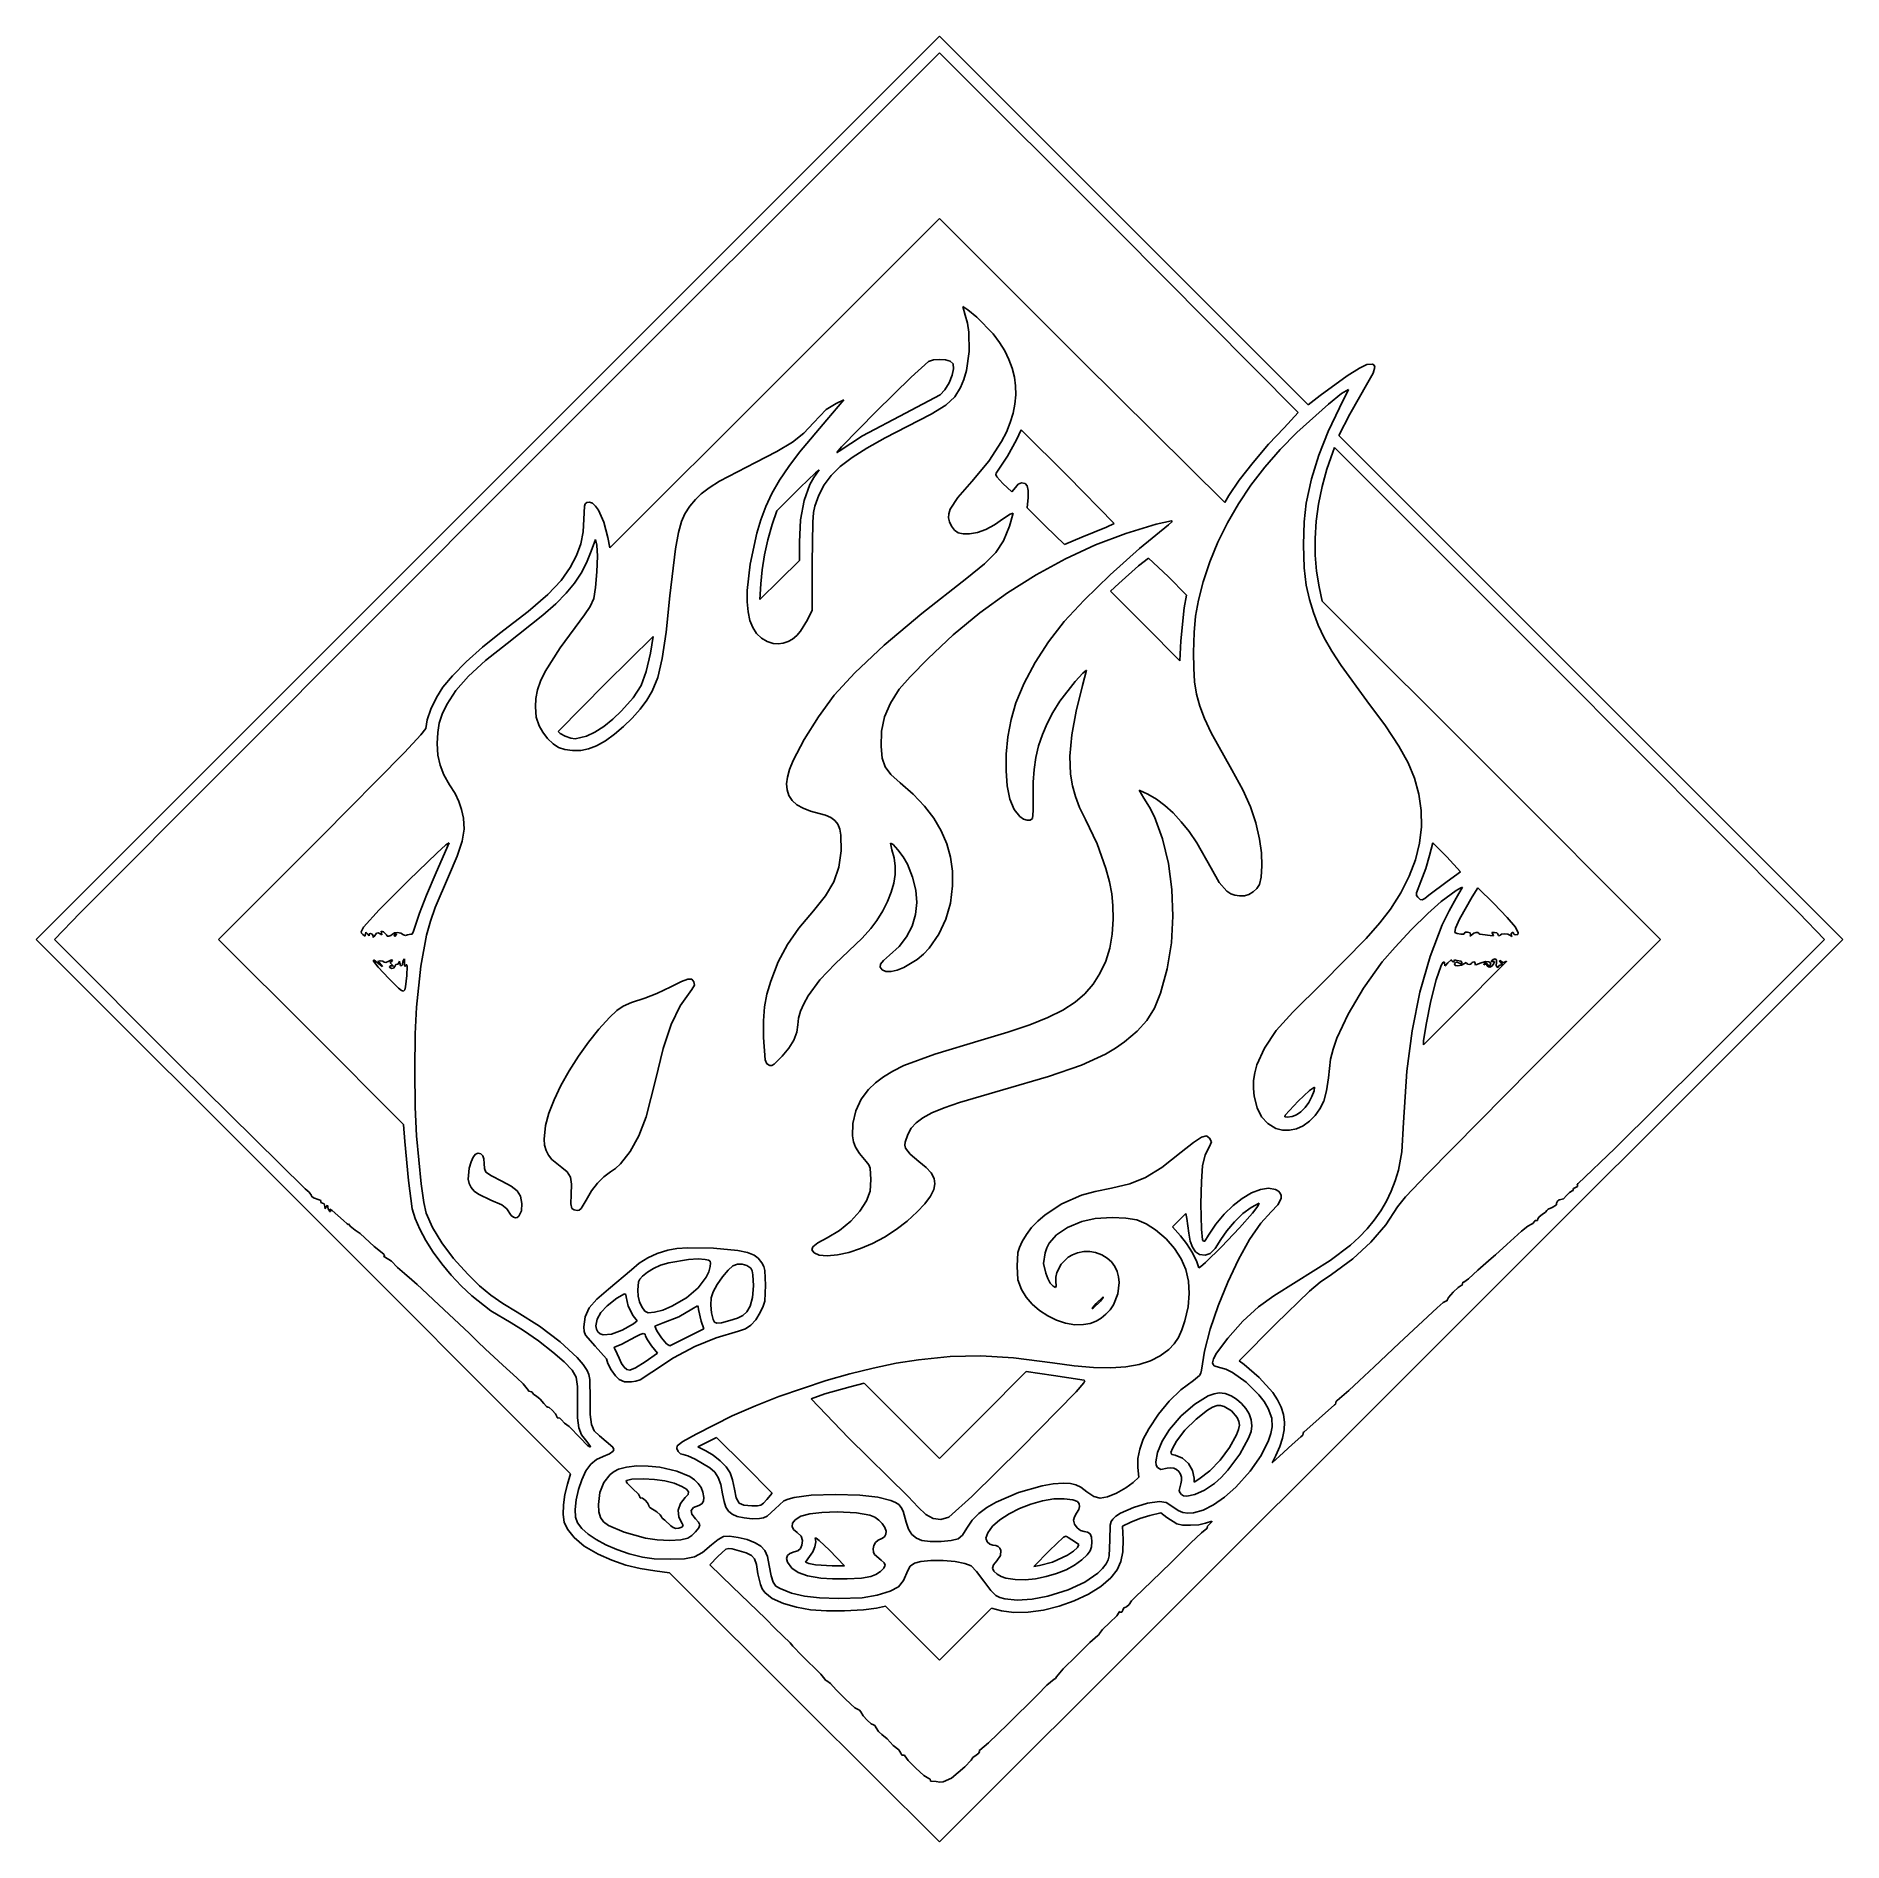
# Model space of a CAD drawing. Extents: x 243 to 560, y 433 to 750.
import ezdxf

# ---------------------------------------------------------------- set-up
doc = ezdxf.new("R2010")
doc.units = 0

msp = doc.modelspace()

# ---------------------------------------------------------------- linework, layer by layer
at = {"layer": 'Calque 1'}
for p, q in [((322.09027, 670.7713), (401.39877, 750.0798)), ((401.39877, 750.0798), (433.77557, 717.7039)), ((401.3991, 747.1693), (328.2253, 674.0123)), ((432.8846, 715.6846), (401.3991, 747.1693)), ((372.463, 689.1294), (401.3992, 718.0647)), ((401.3992, 718.0647), (426.3916, 693.0734)), ((433.77557, 717.7039), (466.15237, 685.3279)), ((464.3701, 683.97), (432.8846, 715.6846)), ((406.367052, 702.028681), (405.50272, 702.5874)), ((405.50272, 702.5874), (405.93417, 701.0898)), ((405.93417, 701.0898), (406.32175, 699.678398)), ((407.930138, 700.6984), (406.367052, 702.028681)), ((406.32175, 699.678398), (406.561531, 698.111658)), ((406.561531, 698.111658), (406.611584, 694.721513)), ((410.83979, 697.7984), (407.930138, 700.6984)), ((411.934444, 696.30648), (410.83979, 697.7984)), ((412.852637, 694.802924), (411.934444, 696.30648)), ((413.594206, 693.286598), (412.852637, 694.802924)), ((399.45369, 692.9315), (396.416374, 690.19655)), ((400.351832, 693.207775), (399.45369, 692.9315)), ((401.399861, 693.30915), (400.351832, 693.207775)), ((402.42408, 693.23345), (401.399861, 693.30915)), ((403.25079, 692.9785), (402.42408, 693.23345)), ((403.775857, 692.5139), (403.25079, 692.9785)), ((403.641951, 690.52585), (403.88301, 691.6701)), ((403.88301, 691.6701), (403.775857, 692.5139)), ((406.611584, 694.721513), (406.11211, 691.338061)), ((414.158985, 691.756366), (413.594206, 693.286598)), ((414.54681, 690.211093), (414.158985, 691.756366)), ((426.3916, 693.0734), (451.4811, 668.2031)), ((472.998579, 690.410387), (475.166792, 691.784427)), ((475.166792, 691.784427), (476.43637, 692.4318)), ((476.43637, 692.4318), (477.450002, 692.483812)), ((477.450002, 692.483812), (477.715399, 692.298164)), ((477.819812, 691.97205), (477.545572, 690.900337)), ((477.715399, 692.298164), (477.819812, 691.97205)), ((343.5268, 660.1941), (372.463, 689.1294)), ((396.416374, 690.19655), (390.28557, 684.1769)), ((402.323698, 687.957488), (403.073632, 689.193725)), ((403.073632, 689.193725), (403.641951, 690.52585)), ((405.664982, 689.779688), (405.09089, 688.38)), ((406.11211, 691.338061), (405.664982, 689.779688)), ((414.757516, 688.649643), (414.54681, 690.211093)), ((414.790938, 687.070883), (414.757516, 688.649643)), ((468.23775, 686.99), (472.998579, 690.410387)), ((476.62705, 689.2725), (473.45992, 683.6699)), ((477.545572, 690.900337), (476.62705, 689.2725)), ((383.233875, 685.5602), (381.52757, 684.5334)), ((381.59247, 682.6775), (384.5998, 686.1832)), ((384.5998, 686.1832), (383.233875, 685.5602)), ((395.43116, 683.8512), (401.53779, 687.1009)), ((402.520376, 685.2809), (399.915163, 683.674406)), ((401.53779, 687.1009), (402.323698, 687.957488)), ((404.072666, 686.722619), (402.520376, 685.2809)), ((405.09089, 688.38), (404.072666, 686.722619)), ((414.325274, 683.856885), (414.646913, 685.473675)), ((414.646913, 685.473675), (414.790938, 687.070883)), ((469.67315, 685.435213), (464.13619, 680.5022)), ((466.15237, 685.3279), (468.23775, 686.99)), ((472.011713, 687.295808), (469.67315, 685.435213)), ((471.65011, 684.7944), (473.20098, 688.0355)), ((473.20098, 688.0355), (472.011713, 687.295808)), ((376.807986, 677.040152), (381.59247, 682.6775)), ((379.29171, 682.1746), (377.593874, 680.372103)), ((381.52757, 684.5334), (379.29171, 682.1746)), ((390.28557, 684.1769), (384.19212, 677.958263)), ((387.89053, 679.8845), (395.43116, 683.8512)), ((399.915163, 683.674406), (395.73817, 681.5227)), ((413.148499, 680.560019), (413.825858, 682.219379)), ((413.825858, 682.219379), (414.325274, 683.856885)), ((461.91947, 681.3171), (464.3701, 683.97)), ((469.668818, 680.650069), (471.65011, 684.7944)), ((473.45992, 683.6699), (471.52949, 679.9657)), ((377.593874, 680.372103), (375.567509, 678.767175)), ((383.80392, 677.1898), (387.89053, 679.8848)), ((387.89053, 679.8848), (387.89053, 679.8845)), ((391.853138, 679.53208), (388.648556, 677.739489)), ((395.73817, 681.5227), (391.853138, 679.53208)), ((412.293034, 678.877672), (413.148499, 680.560019)), ((414.94674, 679.205), (413.314014, 676.290388)), ((415.76133, 680.9457), (414.94674, 679.205)), ((423.92584, 672.7844), (415.76133, 680.9457)), ((459.187734, 678.433152), (461.91947, 681.3171)), ((464.13619, 680.5022), (461.201321, 677.495254)), ((468.03269, 676.4946), (469.668818, 680.650069)), ((471.52949, 679.9657), (515.77299, 635.7141)), ((372.860269, 677.117584), (369.11981, 675.1811)), ((375.567509, 678.767175), (372.860269, 677.117584)), ((374.916115, 674.503642), (376.807986, 677.040152)), ((384.19212, 677.958263), (383.357924, 676.971514)), ((383.357924, 676.971514), (383.430031, 676.939872)), ((383.430031, 676.939872), (383.80392, 677.1898)), ((386.049672, 676.080419), (383.981733, 674.490363)), ((388.648556, 677.739489), (386.049672, 676.080419)), ((410.047124, 675.439473), (412.293034, 678.877672)), ((413.314014, 676.290388), (411.32491, 673.3097)), ((456.451884, 675.228588), (459.187734, 678.433152)), ((461.201321, 677.495254), (458.512398, 674.400147)), ((466.735674, 672.310781), (468.03269, 676.4946)), ((470.45032, 677.0416), (469.411487, 674.021124)), ((470.74733, 677.8216), (470.45032, 677.0416)), ((509.24753, 639.3385), (470.74733, 677.8216)), ((328.2253, 674.0123), (250.5223, 596.1413)), ((369.11981, 675.1811), (362.79237, 671.909288)), ((373.319243, 672.092738), (374.916115, 674.503642)), ((379.607444, 673.379813), (376.95859, 670.8376)), ((378.655029, 671.351759), (379.345509, 672.595357)), ((379.345509, 672.595357), (380.15041, 673.733)), ((380.194527, 673.877533), (379.607444, 673.379813)), ((380.15041, 673.733), (380.257914, 673.891485)), ((380.257914, 673.891485), (380.194527, 673.877533)), ((382.369985, 672.90481), (381.139678, 671.259255)), ((383.981733, 674.490363), (382.369985, 672.90481)), ((407.08681, 671.8957), (410.047124, 675.439473)), ((411.32491, 673.3097), (411.280247, 673.07108)), ((411.280247, 673.07108), (411.447457, 672.713238)), ((411.447457, 672.713238), (412.5065, 671.5038)), ((432.09036, 664.4852), (423.92584, 672.7844)), ((454.022084, 672.084605), (456.451884, 675.228588)), ((458.512398, 674.400147), (456.072358, 671.221579)), ((469.411487, 674.021124), (468.579877, 670.9719)), ((242.78177, 591.4628), (322.09027, 670.7713)), ((359.54977, 669.7255), (358.532142, 668.735863)), ((360.960953, 670.781436), (359.54977, 669.7255)), ((362.79237, 671.909288), (360.960953, 670.781436)), ((370.894738, 667.46023), (371.988429, 669.76056)), ((371.988429, 669.76056), (373.319243, 672.092738)), ((376.95859, 670.8376), (372.8101, 666.7366)), ((377.608579, 668.51405), (378.655029, 671.351759)), ((380.216057, 669.489187), (379.52437, 667.5301)), ((381.139678, 671.259255), (380.216057, 669.489187)), ((404.607909, 669.045877), (407.08681, 671.8957)), ((412.5065, 671.5038), (414.09875, 670.0438)), ((414.09875, 670.0438), (414.71806, 670.8376)), ((414.71806, 670.8376), (415.223925, 671.429188)), ((415.223925, 671.429188), (415.80104, 671.6313)), ((415.80104, 671.6313), (416.428658, 671.506491)), ((416.428658, 671.506491), (416.80658, 671.08365)), ((416.80658, 671.08365), (416.966942, 670.290159)), ((416.966942, 670.290159), (416.94188, 669.0534)), ((451.4811, 668.2031), (452.2085, 669.3824)), ((452.2085, 669.3824), (454.022084, 672.084605)), ((456.072358, 671.221579), (453.884141, 667.96425)), ((465.77172, 668.0814), (466.735674, 672.310781)), ((468.579877, 670.9719), (467.957826, 667.917182)), ((338.95762, 665.2525), (339.04327, 667.508363)), ((339.04327, 667.508363), (339.197414, 667.952627)), ((339.197414, 667.952627), (339.46762, 668.1815)), ((339.46762, 668.1815), (339.953633, 668.267326)), ((339.953633, 668.267326), (340.470305, 668.047666)), ((340.470305, 668.047666), (340.999367, 667.552797)), ((340.999367, 667.552797), (341.522551, 666.813)), ((341.522551, 666.813), (342.478214, 664.719734)), ((357.559655, 667.5132), (356.71205, 666.169938)), ((358.532142, 668.735863), (357.559655, 667.5132)), ((370.009231, 665.144869), (370.894738, 667.46023)), ((372.8101, 666.7366), (372.03636, 664.3273)), ((376.993549, 665.154566), (377.608579, 668.51405)), ((379.286934, 666.407908), (379.145674, 664.725588)), ((379.52437, 667.5301), (379.286934, 666.407908)), ((402.973602, 665.464567), (403.016071, 666.203193)), ((403.016071, 666.203193), (403.289458, 667.017463)), ((403.289458, 667.017463), (404.607909, 669.045877)), ((413.7037, 664.0066), (414.32541, 666.3019)), ((414.32541, 666.3019), (413.792594, 666.131838)), ((416.94188, 669.0534), (416.81279, 667.2657)), ((416.81279, 667.2657), (420.01583, 664.0246)), ((453.884141, 667.96425), (451.950687, 664.632858)), ((465.411145, 664.813777), (465.77172, 668.0814)), ((467.957826, 667.917182), (467.54767, 664.880225)), ((338.821351, 663.011159), (338.95762, 665.2525)), ((342.478214, 664.719734), (343.19115, 662.0101)), ((356.06907, 664.8185), (355.542967, 662.941592)), ((356.71205, 666.169938), (356.06907, 664.8185)), ((369.30297, 662.7676), (370.009231, 665.144869)), ((372.03636, 664.3273), (371.26403, 661.651697)), ((376.79243, 661.208), (376.993549, 665.154566)), ((379.145674, 664.725588), (379.05329, 657.6082)), ((403.142319, 664.758348), (402.973602, 665.464567)), ((403.50249, 664.0413), (403.142319, 664.758348)), ((404.055645, 663.315008), (403.50249, 664.0413)), ((404.702435, 662.874588), (404.055645, 663.315008)), ((409.533375, 663.463425), (408.058904, 662.931794)), ((411.067486, 664.273494), (409.533375, 663.463425)), ((412.64378, 665.3542), (411.067486, 664.273494)), ((413.792594, 666.131838), (412.64378, 665.3542)), ((412.650857, 661.463164), (413.7037, 664.0066)), ((420.01583, 664.0246), (423.35515, 660.7834)), ((426.40183, 662.0769), (430.70129, 663.8588)), ((430.70129, 663.8588), (432.09036, 664.4852)), ((439.46184, 664.3722), (434.103931, 662.75953)), ((436.508588, 660.090625), (441.61569, 664.2882)), ((442.132718, 664.966838), (439.46184, 664.3722)), ((441.61569, 664.2882), (442.196687, 664.789645)), ((442.254824, 664.918402), (442.132718, 664.966838)), ((442.196687, 664.789645), (442.254824, 664.918402)), ((451.950687, 664.632858), (450.274934, 661.232103)), ((465.293015, 660.731813), (465.411145, 664.813777)), ((467.54767, 664.880225), (467.351746, 661.884284)), ((337.651027, 658.865791), (338.394729, 660.9138)), ((338.394729, 660.9138), (338.821351, 663.011159)), ((341.0223, 661.7093), (340.26556, 659.638)), ((341.21659, 660.6813), (341.0223, 661.7093)), ((341.329574, 658.765525), (341.21659, 660.6813)), ((343.19115, 662.0101), (343.5268, 660.1941)), ((355.016219, 660.058438), (354.04079, 651.7874)), ((355.542967, 662.941592), (355.016219, 660.058438)), ((368.132143, 657.341195), (369.30297, 662.7676)), ((371.26403, 661.651697), (370.658137, 658.972625)), ((376.79243, 657.9977), (376.79243, 661.208)), ((405.539013, 662.678798), (404.702435, 662.874588)), ((406.66153, 662.6864), (405.539013, 662.678798)), ((408.058904, 662.931794), (406.66153, 662.6864)), ((411.309735, 659.413613), (412.650857, 661.463164)), ((423.35515, 660.7834), (426.40183, 662.0769)), ((428.776342, 660.725333), (423.51393, 658.290104)), ((426.40183, 662.0769), (426.40183, 662.0769)), ((434.103931, 662.75953), (428.776342, 660.725333)), ((431.368143, 655.5005), (436.508588, 660.090625)), ((450.274934, 661.232103), (448.859822, 657.766684)), ((465.416738, 656.714217), (465.293015, 660.731813)), ((467.351746, 661.884284), (467.37239, 658.952613)), ((334.945423, 654.461917), (336.56352, 656.7725)), ((336.56352, 656.7725), (337.651027, 658.865791)), ((339.44162, 657.603295), (338.490825, 655.75355)), ((340.26556, 659.638), (339.44162, 657.603295)), ((341.247616, 655.9931), (341.329574, 658.765525)), ((367.621879, 652.723638), (368.132143, 657.341195)), ((370.658137, 658.972625), (370.233314, 656.365141)), ((373.32399, 654.5619), (376.79243, 657.9977)), ((379.05329, 657.6082), (379.04169, 649.2739)), ((406.2128, 654.9152), (409.29287, 657.387705)), ((409.29287, 657.387705), (411.309735, 659.413613)), ((423.51393, 658.290104), (418.351553, 655.474338)), ((436.340201, 657.081063), (432.89584, 653.9858)), ((438.07682, 658.4022), (436.340201, 657.081063)), ((441.54538, 655.161), (438.07682, 658.4022)), ((448.859822, 657.766684), (447.70829, 654.2413)), ((465.78172, 653.6397), (465.416738, 656.714217)), ((467.37239, 658.952613), (467.611939, 656.108466)), ((332.616137, 652.017188), (334.945423, 654.461917)), ((337.32999, 653.997742), (335.875928, 652.24485)), ((338.490825, 655.75355), (337.32999, 653.997742)), ((341.019238, 653.229525), (341.247616, 655.9931)), ((369.85556, 651.1261), (373.32399, 654.5619)), ((370.00419, 653.9043), (369.85556, 651.1261)), ((370.233314, 656.365141), (370.00419, 653.9043)), ((398.275347, 648.68087), (406.2128, 654.9152)), ((418.351553, 655.474338), (413.324068, 652.298529)), ((426.772696, 651.0546), (431.368143, 655.5005)), ((432.89584, 653.9858), (431.42892, 652.6121)), ((444.77473, 651.9199), (441.54538, 655.161)), ((447.70829, 654.2413), (446.876116, 651.058469)), ((466.368289, 651.139705), (465.78172, 653.6397)), ((467.611939, 656.108466), (468.07273, 653.3751)), ((329.156343, 649.046014), (332.616137, 652.017188)), ((334.04545, 650.403852), (331.755371, 648.383725)), ((335.875928, 652.24485), (334.04545, 650.403852)), ((340.04383, 649.918963), (340.69296, 651.3403)), ((340.69296, 651.3403), (341.019238, 653.229525)), ((354.04079, 651.7874), (353.382862, 645.427419)), ((367.615477, 650.742038), (367.621879, 652.723638)), ((367.775438, 648.991286), (367.615477, 650.742038)), ((413.324068, 652.298529), (408.466332, 648.783173)), ((423.30059, 647.2897), (426.772696, 651.0546)), ((431.42892, 652.6121), (437.51433, 646.5077)), ((444.37273, 649.6709), (444.77473, 651.9199)), ((446.876116, 651.058469), (446.358616, 648.249625)), ((467.057462, 648.839745), (466.368289, 651.139705)), ((468.07273, 653.3751), (468.61134, 650.8616)), ((468.61134, 650.8616), (498.30654, 621.1621)), ((324.14672, 645.1561), (329.156343, 649.046014)), ((331.755371, 648.383725), (325.46366, 643.442)), ((334.793708, 642.687214), (339.0782, 648.4299)), ((339.0782, 648.4299), (340.04383, 649.918963)), ((368.10217, 647.480925), (367.775438, 648.991286)), ((368.59608, 646.2205), (368.10217, 647.480925)), ((378.22374, 647.5541), (377.014365, 645.563264)), ((379.04169, 649.2739), (378.22374, 647.5541)), ((391.674468, 643.110638), (398.275347, 648.68087)), ((408.466332, 648.783173), (403.813204, 644.948765)), ((420.547145, 643.725306), (423.30059, 647.2897)), ((443.78524, 643.9127), (444.37273, 649.6709)), ((444.37273, 649.6709), (444.37273, 649.6709)), ((446.358616, 648.249625), (446.090944, 645.342719)), ((467.904526, 646.634597), (467.057462, 648.839745)), ((321.170999, 642.759258), (324.14672, 645.1561)), ((351.12826, 644.621), (342.79388, 636.4418)), ((350.62802, 641.7121), (351.12826, 644.621)), ((353.382862, 645.427419), (352.701281, 640.7954)), ((369.274032, 645.190748), (368.59608, 646.2205)), ((370.135615, 644.353438), (369.274032, 645.190748)), ((371.122658, 643.753783), (370.135615, 644.353438)), ((375.589679, 644.204088), (374.803048, 643.765769)), ((376.327645, 644.803839), (375.589679, 644.204088)), ((377.014365, 645.563264), (376.327645, 644.803839)), ((403.813204, 644.948765), (399.39954, 640.8158)), ((437.51433, 646.5077), (443.59975, 640.4034)), ((446.090944, 645.342719), (446.00825, 641.8657)), ((468.964766, 644.419038), (467.904526, 646.634597)), ((470.29347, 642.087842), (468.964766, 644.419038)), ((318.309335, 640.195138), (321.170999, 642.759258)), ((325.46366, 643.442), (321.667512, 640.421636)), ((332.15671, 638.512863), (334.793708, 642.687214)), ((349.92018, 638.528409), (350.62802, 641.7121)), ((372.17699, 643.437), (371.122658, 643.753783)), ((373.094122, 643.380466), (372.17699, 643.437)), ((373.970336, 643.490642), (373.094122, 643.380466)), ((374.803048, 643.765769), (373.970336, 643.490642)), ((386.512804, 638.295111), (391.674468, 643.110638)), ((399.39954, 640.8158), (396.26959, 637.576138)), ((418.170295, 640.0804), (420.547145, 643.725306)), ((443.59975, 640.4034), (443.78524, 643.9127)), ((446.00825, 641.8657), (446.041185, 639.085107)), ((471.945923, 639.535786), (470.29347, 642.087842)), ((314.19668, 635.7627), (315.878853, 637.763148)), ((315.878853, 637.763148), (318.309335, 640.195138)), ((318.700106, 637.688813), (316.472127, 635.152958)), ((321.667512, 640.421636), (318.700106, 637.688813)), ((331.348305, 636.812417), (332.15671, 638.512863)), ((348.991109, 636.074075), (349.92018, 638.528409)), ((352.701281, 640.7954), (351.91939, 637.474756)), ((382.893, 634.3249), (386.512804, 638.295111)), ((416.237325, 636.468269), (418.170295, 640.0804)), ((426.564905, 638.239684), (425.231749, 636.774775)), ((426.52787, 636.0353), (427.22046, 638.7544)), ((427.22046, 638.7544), (426.564905, 638.239684)), ((446.041185, 639.085107), (446.194848, 636.699303)), ((476.44322, 633.3482), (471.945923, 639.535786)), ((552.27683, 596.1413), (509.24753, 639.3385)), ((313.053282, 633.913255), (314.19668, 635.7627)), ((316.472127, 635.152958), (314.89426, 632.7235)), ((330.536251, 633.782194), (330.822514, 635.26238)), ((330.822514, 635.26238), (331.348305, 636.812417)), ((342.79388, 636.4418), (334.45951, 627.9382)), ((347.620548, 633.906428), (348.991109, 636.074075)), ((350.96053, 635.0489), (350.036502, 633.492548)), ((351.91939, 637.474756), (350.96053, 635.0489)), ((394.33874, 635.3723), (392.79269, 632.939806)), ((396.26959, 637.576138), (394.33874, 635.3723)), ((414.81552, 633.0022), (416.237325, 636.468269)), ((425.231749, 636.774775), (422.51226, 633.2914)), ((425.372625, 631.550844), (426.52787, 636.0353)), ((446.194848, 636.699303), (446.524077, 634.539872)), ((446.524077, 634.539872), (447.08371, 632.4384)), ((515.77299, 635.7141), (560.01649, 591.4625)), ((311.429366, 630.007327), (312.092445, 631.902438)), ((312.092445, 631.902438), (313.053282, 633.913255)), ((314.89426, 632.7235), (314.087322, 631.027195)), ((330.44643, 632.2913), (330.536251, 633.782194)), ((330.576476, 630.489738), (330.44643, 632.2913)), ((344.056751, 630.117323), (345.58824, 631.5828)), ((345.58824, 631.5828), (347.620548, 633.906428)), ((348.846473, 631.898947), (347.456023, 630.327729)), ((350.036502, 633.492548), (348.846473, 631.898947)), ((380.127742, 630.539458), (382.893, 634.3249)), ((392.79269, 632.939806), (391.763853, 630.519425)), ((413.979694, 630.061272), (414.81552, 633.0022)), ((421.299574, 631.306743), (420.283386, 629.357708)), ((422.51226, 633.2914), (421.299574, 631.306743)), ((424.622691, 627.377975), (425.372625, 631.550844)), ((447.08371, 632.4384), (447.928585, 630.226471)), ((479.690144, 628.937761), (476.44322, 633.3482)), ((310.349587, 627.353955), (311.17924, 628.505)), ((311.17924, 628.505), (311.429366, 630.007327)), ((313.570391, 629.442388), (313.297917, 627.781811)), ((314.087322, 631.027195), (313.570391, 629.442388)), ((331.08906, 628.9812), (330.576476, 630.489738)), ((331.750483, 627.821583), (331.08906, 628.9812)), ((340.903717, 627.839995), (342.470317, 628.851713)), ((342.470317, 628.851713), (344.056751, 630.117323)), ((345.930735, 628.838525), (344.33619, 627.490968)), ((347.456023, 630.327729), (345.930735, 628.838525)), ((377.64257, 626.542338), (380.127742, 630.539458)), ((391.763853, 630.519425), (391.221154, 628.013731)), ((413.413898, 627.01808), (413.979694, 630.061272)), ((420.283386, 629.357708), (419.455225, 627.414272)), ((447.928585, 630.226471), (449.11354, 627.735672)), ((482.036734, 625.412237), (479.690144, 628.937761)), ((307.452465, 624.254738), (310.349587, 627.353955)), ((313.297917, 627.781811), (313.22435, 625.8582)), ((313.22435, 625.8582), (313.34291, 623.824441)), ((332.598275, 626.736787), (331.750483, 627.821583)), ((333.547857, 625.820948), (332.598275, 626.736787)), ((334.51465, 625.1682), (333.547857, 625.820948)), ((334.45951, 627.9382), (334.820953, 627.603545)), ((335.628333, 624.7829), (334.51465, 625.1682)), ((334.820953, 627.603545), (335.671169, 627.176463)), ((335.671169, 627.176463), (336.658985, 626.808798)), ((336.658985, 626.808798), (337.43323, 626.6524)), ((337.43323, 626.6524), (339.43173, 627.1362)), ((339.43173, 627.1362), (340.903717, 627.839995)), ((339.43173, 627.1362), (339.43173, 627.1362)), ((341.201656, 625.459324), (339.79283, 624.8945)), ((342.73797, 626.344691), (341.201656, 625.459324)), ((344.33619, 627.490968), (342.73797, 626.344691)), ((375.731523, 622.847973), (377.64257, 626.542338)), ((391.221154, 628.013731), (391.13352, 625.3253)), ((391.13352, 625.3253), (391.349391, 623.306652)), ((413.114342, 623.987063), (413.413898, 627.01808)), ((418.806618, 625.446413), (418.329092, 623.424108)), ((419.455225, 627.414272), (418.806618, 625.446413)), ((424.296276, 623.650344), (424.622691, 627.377975)), ((449.11354, 627.735672), (452.72304, 621.2438)), ((483.673934, 622.461195), (482.036734, 625.412237)), ((292.98704, 609.6535), (307.452465, 624.254738)), ((313.34291, 623.824441), (313.709731, 622.050875)), ((313.709731, 622.050875), (314.375046, 620.369297)), ((336.985643, 624.603325), (335.628333, 624.7829)), ((338.427001, 624.637763), (336.985643, 624.603325)), ((339.79283, 624.8945), (338.427001, 624.637763)), ((375.083183, 621.275086), (375.731523, 622.847973)), ((391.349391, 623.306652), (391.87855, 621.761563)), ((413.077234, 621.082663), (413.114342, 623.987063)), ((418.329092, 623.424108), (418.014175, 621.317336)), ((424.41159, 620.5016), (424.296276, 623.650344)), ((484.79269, 619.7742), (483.673934, 622.461195)), ((314.375046, 620.369297), (315.38909, 618.6115)), ((315.38909, 618.6115), (316.331429, 617.053319)), ((374.535174, 618.78027), (374.68864, 619.9708)), ((374.627498, 617.698081), (374.535174, 618.78027)), ((374.68864, 619.9708), (375.083183, 621.275086)), ((391.87855, 621.761563), (392.867902, 620.409767)), ((392.867902, 620.409767), (394.46435, 618.971)), ((394.46435, 618.971), (396.78216, 616.938489)), ((413.298784, 618.419316), (413.077234, 621.082663)), ((417.853396, 619.096074), (417.83828, 616.7303)), ((418.014175, 621.317336), (417.853396, 619.096074)), ((424.747349, 618.431784), (424.41159, 620.5016)), ((452.72304, 621.2438), (454.641519, 617.747083)), ((485.578671, 616.951025), (484.79269, 619.7742)), ((498.30654, 621.1621), (528.00184, 591.4627)), ((316.331429, 617.053319), (317.010925, 615.64615)), ((317.010925, 615.64615), (317.482723, 614.256006)), ((374.964628, 616.725365), (374.627498, 617.698081)), ((375.545579, 615.86325), (374.964628, 616.725365)), ((376.369366, 615.112866), (375.545579, 615.86325)), ((396.78216, 616.938489), (398.755967, 614.862278)), ((413.7752, 616.111464), (413.298784, 618.419316)), ((414.502693, 614.273546), (413.7752, 616.111464)), ((417.83828, 616.7303), (417.83614, 614.017075)), ((425.257261, 616.540825), (424.747349, 618.431784)), ((426.006943, 614.630703), (425.257261, 616.540825)), ((437.98648, 616.9603), (436.48302, 617.6563)), ((436.48302, 617.6563), (437.30474, 616.2673)), ((437.30474, 616.2673), (438.270021, 614.692541)), ((439.491681, 616.082095), (437.98648, 616.9603)), ((440.97476, 614.979008), (439.491681, 616.082095)), ((454.641519, 617.747083), (456.019023, 614.744737)), ((485.986917, 614.101491), (485.578671, 616.951025)), ((317.482723, 614.256006), (317.80197, 612.7489)), ((317.80197, 612.7489), (317.936557, 610.795116)), ((377.435005, 614.475344), (376.369366, 615.112866)), ((378.741512, 613.951812), (377.435005, 614.475344)), ((380.2879, 613.5434), (378.741512, 613.951812)), ((381.4035, 613.245659), (380.2879, 613.5434)), ((382.306781, 612.851206), (381.4035, 613.245659)), ((383.013007, 612.333969), (382.306781, 612.851206)), ((383.53744, 611.667875), (383.013007, 612.333969)), ((398.755967, 614.862278), (400.391524, 612.731079)), ((400.391524, 612.731079), (401.694586, 610.5336)), ((415.47747, 613.02), (414.502693, 614.273546)), ((416.133483, 612.596541), (415.47747, 613.02)), ((416.784656, 612.392625), (416.133483, 612.596541)), ((417.341459, 612.421247), (416.784656, 612.392625)), ((417.71436, 612.6954), (417.341459, 612.421247)), ((417.83614, 614.017075), (417.71436, 612.6954)), ((427.06201, 612.5034), (426.006943, 614.630703)), ((429.07594, 608.253838), (427.06201, 612.5034)), ((438.270021, 614.692541), (439.137616, 612.960136)), ((439.137616, 612.960136), (440.573817, 609.092639)), ((442.430471, 613.657158), (440.97476, 614.979008)), ((443.853568, 612.122662), (442.430471, 613.657158)), ((456.019023, 614.744737), (456.970928, 611.949598)), ((486.018427, 611.231017), (485.986917, 614.101491)), ((274.79774, 591.4627), (292.98704, 609.6535)), ((317.936557, 610.795116), (317.612619, 608.710325)), ((383.895343, 610.826853), (383.53744, 611.667875)), ((384.101979, 609.784831), (383.895343, 610.826853)), ((384.1225, 606.9935), (384.101979, 609.784831)), ((401.694586, 610.5336), (402.670905, 608.258553)), ((440.573817, 609.092639), (441.601488, 604.805313)), ((445.238803, 610.381641), (443.853568, 612.122662)), ((446.580932, 608.440211), (445.238803, 610.381641)), ((456.970928, 611.949598), (457.61261, 609.0745)), ((485.674196, 608.345025), (486.018427, 611.231017)), ((313.148907, 606.608587), (308.194712, 601.831225)), ((313.00872, 603.2082), (315.27681, 608.3957)), ((314.729797, 608.03714), (313.148907, 606.608587)), ((315.27681, 608.3957), (314.729797, 608.03714)), ((316.724649, 606.084372), (315.16714, 602.5071)), ((317.612619, 608.710325), (316.724649, 606.084372)), ((383.719364, 604.133678), (384.1225, 606.9935)), ((393.278892, 608.126273), (392.81129, 608.3629)), ((392.81129, 608.3629), (393.0506, 607.1948)), ((393.0506, 607.1948), (393.434807, 605.768317)), ((394.096339, 607.215763), (393.278892, 608.126273)), ((395.007961, 605.95277), (394.096339, 607.215763)), ((395.75809, 604.6587), (395.007961, 605.95277)), ((402.670905, 608.258553), (403.326235, 605.894647)), ((430.6051, 603.898), (429.07594, 608.253838)), ((449.11488, 603.9806), (446.580932, 608.440211)), ((457.61261, 609.0745), (457.917655, 606.674342)), ((457.917655, 606.674342), (458.015944, 604.352662)), ((484.955223, 605.448936), (485.674196, 608.345025)), ((487.45329, 606.1659), (486.773476, 603.9047)), ((488.01099, 608.425), (487.45329, 606.1659)), ((490.47924, 605.967), (488.01099, 608.425)), ((492.88004, 603.3398), (490.47924, 605.967)), ((311.297039, 599.24275), (313.00872, 603.2082)), ((382.83843, 601.5645), (383.719364, 604.133678)), ((393.594667, 602.829482), (393.368204, 601.307213)), ((393.434807, 605.768317), (393.616515, 604.314864)), ((393.616515, 604.314864), (393.594667, 602.829482)), ((396.686477, 602.361768), (395.75809, 604.6587)), ((403.326235, 605.894647), (403.666329, 603.430593)), ((403.666329, 603.430593), (403.69694, 600.8551)), ((431.239114, 601.53925), (430.6051, 603.898)), ((441.601488, 604.805313), (442.208774, 600.238662)), ((450.531409, 601.471577), (449.11488, 603.9806)), ((458.015944, 604.352662), (457.908115, 602.397752)), ((483.862505, 602.548172), (484.955223, 605.448936)), ((486.773476, 603.9047), (485.92219, 601.6405)), ((490.56363, 601.6483), (492.88004, 603.3398)), ((308.194712, 601.831225), (303.032667, 596.64305)), ((315.16714, 602.5071), (312.856891, 597.0773)), ((381.386303, 599.083822), (382.83843, 601.5645)), ((392.936067, 599.743098), (392.2972, 598.13218)), ((393.368204, 601.307213), (392.936067, 599.743098)), ((397.229419, 600.106869), (396.686477, 602.361768)), ((397.391122, 597.915485), (397.229419, 600.106869)), ((403.69694, 600.8551), (403.330705, 597.822005)), ((431.637479, 599.464075), (431.239114, 601.53925)), ((442.208774, 600.238662), (442.383819, 595.533192)), ((451.852694, 599.932537), (450.531409, 601.471577)), ((452.537589, 599.477136), (451.852694, 599.932537)), ((456.465878, 599.8011), (455.712438, 599.346387)), ((457.129366, 600.412037), (456.465878, 599.8011)), ((457.59481, 601.0979), (457.129366, 600.412037)), ((457.908115, 602.397752), (457.59481, 601.0979)), ((480.55982, 596.7543), (482.397038, 599.648153)), ((482.397038, 599.648153), (483.862505, 602.548172)), ((485.92219, 601.6405), (485.149514, 599.61805)), ((485.149514, 599.61805), (485.173858, 599.195706)), ((487.32173, 599.2338), (490.56363, 601.6483)), ((492.099156, 600.017375), (489.50657, 598.0944)), ((492.908884, 600.528563), (492.099156, 600.017375)), ((492.10572, 598.6995), (493.20957, 600.6139)), ((493.20957, 600.6139), (492.908884, 600.528563)), ((495.94947, 600.4902), (494.92707, 598.9544)), ((498.70884, 597.7637), (495.94947, 600.4902)), ((303.032667, 596.64305), (300.28121, 593.6235)), ((310.10813, 596.0645), (311.297039, 599.24275)), ((312.856891, 597.0773), (312.015729, 594.639026)), ((376.682412, 593.442561), (379.26959, 596.4895)), ((379.26959, 596.4895), (381.386303, 599.083822)), ((391.450544, 596.4695), (390.39504, 594.7501)), ((392.2972, 598.13218), (391.450544, 596.4695)), ((397.175789, 595.8091), (397.391122, 597.915485)), ((403.330705, 597.822005), (402.523315, 594.985738)), ((431.841187, 597.389988), (431.637479, 599.464075)), ((431.89123, 595.0345), (431.841187, 597.389988)), ((453.270637, 599.20468), (452.537589, 599.477136)), ((454.075825, 599.095318), (453.270637, 599.20468)), ((454.97714, 599.1292), (454.075825, 599.095318)), ((455.712438, 599.346387), (454.97714, 599.1292)), ((478.730632, 594.354959), (480.55982, 596.7543)), ((485.173858, 599.195706), (485.41597, 598.858)), ((485.41597, 598.858), (485.813835, 598.480261)), ((485.813835, 598.480261), (486.168664, 598.398163)), ((486.168664, 598.398163), (486.623586, 598.639933)), ((486.623586, 598.639933), (487.32173, 599.2338)), ((489.50657, 598.0944), (487.126107, 595.999545)), ((487.32173, 599.2338), (487.32173, 599.2338)), ((489.683331, 594.015894), (490.862973, 596.480308)), ((490.862973, 596.480308), (492.10572, 598.6995)), ((494.92707, 598.9544), (492.689362, 595.029975)), ((501.079059, 595.321575), (498.70884, 597.7637)), ((250.5223, 596.1413), (245.99316, 591.4272)), ((300.28121, 593.6235), (299.879897, 592.810788)), ((309.057621, 592.913063), (310.10813, 596.0645)), ((312.015729, 594.639026), (311.337878, 592.196575)), ((374.681524, 590.553938), (376.682412, 593.442561)), ((389.343819, 593.362423), (387.822911, 591.684188)), ((390.39504, 594.7501), (389.343819, 593.362423)), ((395.630834, 591.937256), (396.587625, 593.809196)), ((396.587625, 593.809196), (397.175789, 595.8091)), ((402.523315, 594.985738), (401.276162, 592.350002)), ((431.738547, 592.376866), (431.89123, 595.0345)), ((442.383819, 595.533192), (442.114769, 590.829405)), ((476.303164, 591.5893), (478.730632, 594.354959)), ((487.126107, 595.999545), (484.226998, 593.145963)), ((487.545309, 588.447625), (489.683331, 594.015894)), ((492.001322, 593.458072), (491.87037, 592.6987)), ((492.689362, 595.029975), (492.001322, 593.458072)), ((502.507365, 593.60515), (501.079059, 595.321575)), ((503.009743, 592.59185), (502.507365, 593.60515)), ((556.80591, 591.4272), (552.27683, 596.1413)), ((289.70267, 544.5414), (242.78177, 591.4628)), ((245.99316, 591.4272), (267.91926, 569.4999)), ((291.04524, 575.2136), (274.79774, 591.4627)), ((299.879897, 592.810788), (299.939536, 592.569108)), ((299.939536, 592.569108), (300.16107, 592.31)), ((300.16107, 592.31), (300.526795, 592.021475)), ((300.526795, 592.021475), (300.59294, 592.382)), ((300.59294, 592.382), (300.648827, 592.749525)), ((300.648827, 592.749525), (301.00944, 592.372)), ((301.00944, 592.372), (301.254377, 592.1064)), ((301.252759, 592.4275), (301.50337, 592.5198)), ((301.2584, 592.1891), (301.252759, 592.4275)), ((301.254377, 592.1064), (301.2584, 592.1891)), ((301.50337, 592.5198), (301.800827, 592.383812)), ((301.800827, 592.383812), (301.93675, 592.0568)), ((301.93675, 592.0568), (301.98382, 591.766888)), ((301.98382, 591.766888), (302.10871, 591.9908)), ((302.10871, 591.9908), (302.54197, 592.5709)), ((302.54193, 592.5719), (302.855529, 592.608588)), ((302.54197, 592.5709), (302.54193, 592.5719)), ((302.855529, 592.608588), (303.21325, 592.4397)), ((303.21325, 592.4397), (303.494496, 592.273937)), ((303.42652, 592.5932), (303.377057, 592.92685)), ((303.377057, 592.92685), (303.77386, 592.7823)), ((303.494496, 592.273937), (303.42652, 592.5932)), ((303.77386, 592.7823), (304.29707, 592.247)), ((304.29707, 592.247), (304.410662, 592.040572)), ((304.410662, 592.040572), (304.688134, 592.0037)), ((304.688134, 592.0037), (305.034529, 592.123728)), ((305.034529, 592.123728), (305.35489, 592.388)), ((305.35489, 592.388), (305.726701, 592.612541)), ((305.702289, 592.4432), (305.61998, 592.2563)), ((305.61998, 592.2563), (305.73666, 591.9918)), ((305.90018, 592.5209), (305.702289, 592.4432)), ((305.726701, 592.612541), (306.250084, 592.66625)), ((305.73666, 591.9918), (306.01686, 592.2563)), ((306.050012, 592.4432), (305.90018, 592.5209)), ((306.01686, 592.2563), (306.050012, 592.4432)), ((306.01686, 592.2563), (306.01686, 592.2563)), ((306.250084, 592.66625), (306.813507, 592.555034)), ((306.813507, 592.555034), (307.30544, 592.2848)), ((307.30544, 592.2848), (307.638412, 592.159463)), ((307.638412, 592.159463), (307.99747, 592.2538)), ((307.99747, 592.2538), (308.58279, 592.3561)), ((308.58279, 592.3561), (308.786656, 592.403652)), ((308.786656, 592.403652), (309.057621, 592.913063)), ((311.337878, 592.196575), (310.334118, 586.733362)), ((373.097093, 587.544245), (374.681524, 590.553938)), ((387.822911, 591.684188), (383.07858, 587.1512)), ((392.62819, 588.6632), (394.309621, 590.214763)), ((394.309621, 590.214763), (395.630834, 591.937256)), ((401.276162, 592.350002), (399.59064, 589.9185)), ((431.303677, 589.91545), (431.738547, 592.376866)), ((442.114769, 590.829405), (441.389768, 586.267806)), ((468.58252, 583.8008), (476.303164, 591.5893)), ((481.3786, 590.116448), (479.15027, 587.4938)), ((560.01649, 591.4625), (480.77419, 512.2198)), ((484.226998, 593.145963), (481.3786, 590.116448)), ((491.87037, 592.6987), (492.300739, 592.497369)), ((492.300739, 592.497369), (492.921042, 592.389825)), ((492.921042, 592.389825), (493.445477, 592.400294)), ((493.445477, 592.400294), (493.58824, 592.553)), ((493.58824, 592.553), (493.67697, 592.700988)), ((493.67697, 592.700988), (494.09147, 592.7313)), ((494.09147, 592.7313), (494.552421, 592.592525)), ((494.552421, 592.592525), (494.61357, 592.27)), ((494.61357, 592.27), (494.569057, 591.99705)), ((494.569057, 591.99705), (494.84151, 592.259)), ((494.84151, 592.259), (495.226355, 592.550138)), ((495.226355, 592.550138), (495.65686, 592.6927)), ((495.65686, 592.6927), (495.65686, 592.69)), ((495.65686, 592.69), (495.983867, 592.655188)), ((495.983867, 592.655188), (496.11988, 592.5195)), ((496.11988, 592.5195), (496.294754, 592.373888)), ((496.294754, 592.373888), (496.7152, 592.3146)), ((496.7152, 592.3146), (498.0813, 592.1413)), ((498.0813, 592.1413), (498.65331, 592.067713)), ((498.399652, 592.650938), (498.86295, 592.692)), ((498.53466, 592.3482), (498.399652, 592.650938)), ((498.65331, 592.067713), (498.53466, 592.3482)), ((498.86295, 592.692), (499.286334, 592.611838)), ((499.286334, 592.611838), (499.39747, 592.4731)), ((499.39747, 592.4731), (499.55515, 592.1267)), ((499.55515, 592.1267), (499.745116, 592.072325)), ((499.745116, 592.072325), (499.82424, 592.1747)), ((499.82424, 592.1747), (500.051962, 592.363938)), ((500.051962, 592.363938), (500.58435, 592.42485)), ((500.58435, 592.42485), (501.195817, 592.358188)), ((501.195817, 592.358188), (501.66078, 592.1647)), ((501.66078, 592.1647), (501.920616, 591.990525)), ((501.801536, 592.4442), (501.9364, 592.6534)), ((501.8549, 592.1747), (501.801536, 592.4442)), ((501.920616, 591.990525), (501.8549, 592.1747)), ((501.9364, 592.6534), (502.126312, 592.688263)), ((502.126312, 592.688263), (502.2053, 592.5393)), ((502.2053, 592.5393), (502.321881, 592.341413)), ((502.321881, 592.341413), (502.60218, 592.2591)), ((502.60218, 592.2591), (502.918705, 592.341817)), ((502.918705, 592.341817), (503.009743, 592.59185)), ((528.00184, 591.4627), (505.35224, 568.7746)), ((535.27661, 569.8968), (556.80591, 591.4272)), ((302.030424, 587.783781), (302.02053, 587.6289)), ((302.02053, 587.6289), (302.834959, 586.55595)), ((302.131184, 587.795375), (302.030424, 587.783781)), ((302.63459, 587.3767), (302.131184, 587.795375)), ((303.56871, 586.7004), (302.63459, 587.3767)), ((303.21023, 587.6838), (302.807881, 587.587513)), ((302.807881, 587.587513), (303.24473, 587.1715)), ((303.64119, 587.641025), (303.21023, 587.6838)), ((303.24473, 587.1715), (303.579891, 586.838788)), ((303.9088, 587.4802), (303.64119, 587.641025)), ((304.204322, 587.429863), (303.9088, 587.4802)), ((304.70776, 587.6598), (304.204322, 587.429863)), ((305.181204, 587.89065), (304.70776, 587.6598)), ((304.941956, 587.357437), (305.02469, 587.4857)), ((305.22313, 587.0533), (304.941956, 587.357437)), ((305.02469, 587.4857), (305.258267, 587.576575)), ((305.35542, 587.7891), (305.181204, 587.89065)), ((305.558435, 586.743262), (305.22313, 587.0533)), ((305.258267, 587.576575), (305.35542, 587.7891)), ((305.940537, 587.044), (305.75784, 586.7177)), ((306.14824, 587.0979), (305.940537, 587.044)), ((306.343229, 587.1364), (306.14824, 587.0979)), ((306.49537, 587.4248), (306.343229, 587.1364)), ((306.59685, 587.652225), (306.49537, 587.4248)), ((306.64769, 587.2801), (306.59685, 587.652225)), ((306.747621, 586.89495), (306.64769, 587.2801)), ((306.94728, 586.8353), (306.747621, 586.89495)), ((307.102124, 587.009325), (306.94728, 586.8353)), ((307.23604, 587.7714), (307.09703, 587.1943)), ((307.09703, 587.1943), (307.102124, 587.009325)), ((307.441601, 588.018362), (307.23604, 587.7714)), ((307.45181, 587.7584), (307.441601, 588.018362)), ((307.44481, 586.9647), (307.45181, 587.7584)), ((307.520272, 586.7001), (307.44481, 586.9647)), ((307.75598, 586.9647), (307.520272, 586.7001)), ((307.871061, 587.017323), (307.75598, 586.9647)), ((307.92453, 586.740238), (307.871061, 587.017323)), ((371.75929, 584.1341), (373.097093, 587.544245)), ((383.07858, 587.1512), (380.396098, 584.376639)), ((390.962055, 586.587702), (391.026571, 587.101238)), ((391.026571, 587.101238), (391.566499, 587.76303)), ((391.566499, 587.76303), (392.62819, 588.6632)), ((397.505153, 587.949836), (395.1078, 586.513738)), ((398.617335, 588.881551), (397.505153, 587.949836)), ((399.59064, 589.9185), (398.617335, 588.881551)), ((429.55823, 585.4618), (430.579334, 587.620384)), ((430.579334, 587.620384), (431.303677, 589.91545)), ((479.15027, 587.4938), (475.843603, 582.865989)), ((485.755555, 582.187144), (487.545309, 588.447625)), ((489.819709, 587.439152), (489.490787, 586.848873)), ((490.04792, 587.4727), (489.819709, 587.439152)), ((490.13022, 586.8456), (490.04792, 587.4727)), ((490.67553, 587.3622), (490.235145, 586.883025)), ((491.155634, 587.825412), (490.67553, 587.3622)), ((491.35613, 587.8252), (491.155634, 587.825412)), ((491.439364, 587.591637), (491.35613, 587.8252)), ((491.63764, 587.4945), (491.439364, 587.591637)), ((491.787639, 587.571975), (491.63764, 587.4945)), ((491.798147, 587.8924), (491.75481, 587.7582)), ((491.75481, 587.7582), (491.787639, 587.571975)), ((492.24116, 587.7752), (491.798147, 587.8924)), ((491.80927, 587.1451), (491.985961, 587.38632)), ((491.931521, 586.893964), (491.80927, 587.1451)), ((492.416005, 586.827037), (491.931521, 586.893964)), ((491.985961, 587.38632), (492.246797, 587.481487)), ((493.00593, 587.6437), (492.24116, 587.7752)), ((492.246797, 587.481487), (492.84793, 587.2211)), ((493.041227, 586.935892), (492.416005, 586.827037)), ((492.84793, 587.2211), (493.055186, 587.11205)), ((493.12133, 587.3534), (493.00593, 587.6437)), ((493.58569, 587.2121), (493.041227, 586.935892)), ((493.055186, 587.11205), (493.12133, 587.3534)), ((493.880611, 587.38285), (493.58569, 587.2121)), ((494.00328, 587.3061), (493.880611, 587.38285)), ((494.11986, 587.127488), (494.00328, 587.3061)), ((494.40015, 587.0532), (494.11986, 587.127488)), ((494.680445, 587.117963), (494.40015, 587.0532)), ((494.79703, 587.2737), (494.680445, 587.117963)), ((494.918199, 587.429425), (494.79703, 587.2737)), ((495.20952, 587.4941), (494.918199, 587.429425)), ((495.452794, 587.416413), (495.20952, 587.4941)), ((495.407644, 587.02788), (495.45849, 587.2296)), ((495.582609, 586.979563), (495.407644, 587.02788)), ((495.45849, 587.2296), (495.452794, 587.416413)), ((496.50355, 587.3326), (495.582609, 586.979563)), ((497.245689, 587.561989), (496.50355, 587.3326)), ((496.962401, 587.019612), (497.04549, 587.2285)), ((497.11479, 587.0577), (496.962401, 587.019612)), ((497.04549, 587.2285), (497.279882, 587.416525)), ((497.344845, 587.090363), (497.11479, 587.0577)), ((497.879939, 587.526488), (497.245689, 587.561989)), ((497.279882, 587.416525), (497.57555, 587.1415)), ((497.50074, 586.9233), (497.344845, 587.090363)), ((497.719788, 586.632208), (497.50074, 586.9233)), ((497.57555, 587.1415), (497.849689, 586.886363)), ((497.849689, 586.886363), (498.06433, 586.8809)), ((498.21619, 587.281117), (497.879939, 587.526488)), ((498.06433, 586.8809), (498.21619, 587.281117)), ((498.3411, 587.7135), (498.301524, 587.522225)), ((498.301524, 587.522225), (498.55489, 587.5594)), ((498.596636, 587.932075), (498.3411, 587.7135)), ((498.67314, 587.107), (498.391345, 586.737436)), ((498.55489, 587.5594), (498.830457, 587.572075)), ((498.94236, 588.023), (498.596636, 587.932075)), ((498.830457, 587.572075), (498.67314, 587.107)), ((499.224552, 587.8789), (498.94236, 588.023)), ((499.153985, 586.873763), (499.19035, 587.3778)), ((499.162156, 585.7621), (500.600901, 587.244953)), ((499.19035, 587.3778), (499.224552, 587.8789)), ((499.695532, 586.886587), (499.55952, 586.6845)), ((500.02254, 586.9731), (499.695532, 586.886587)), ((499.75788, 587.7584), (499.69721, 587.6443)), ((499.69721, 587.6443), (499.97194, 587.37)), ((500.2316, 587.4766), (499.75788, 587.7584)), ((499.97194, 587.37), (500.328601, 587.042587)), ((500.328601, 587.042587), (500.02254, 586.9731)), ((500.506122, 587.385288), (500.2316, 587.4766)), ((500.97482, 587.6626), (500.506122, 587.385288)), ((500.600901, 587.244953), (500.935258, 587.601542)), ((500.935258, 587.601542), (500.97482, 587.6626)), ((302.834959, 586.55595), (304.70568, 584.5719)), ((303.579891, 586.838788), (303.56871, 586.7004)), ((304.70568, 584.5719), (306.414511, 582.894414)), ((304.835041, 586.717987), (304.965535, 586.829852)), ((304.911767, 586.530655), (304.835041, 586.717987)), ((305.20963, 586.3453), (304.911767, 586.530655)), ((304.965535, 586.829852), (305.28933, 586.7888)), ((305.533407, 586.379925), (305.20963, 586.3453)), ((305.28933, 586.7888), (305.558435, 586.743262)), ((305.75784, 586.7177), (305.533407, 586.379925)), ((307.658216, 583.108317), (307.85098, 585.1129)), ((307.85098, 585.1126), (307.92453, 586.740238)), ((307.85098, 585.1129), (307.85098, 585.1126)), ((310.334118, 586.733362), (309.56963, 579.5561)), ((354.25231, 583.1544), (356.082925, 584.068827)), ((356.082925, 584.068827), (357.225414, 584.489988)), ((357.225414, 584.489988), (357.888936, 584.463605)), ((357.888936, 584.463605), (358.28265, 584.0354)), ((358.28265, 584.0354), (358.390044, 583.432063)), ((371.076964, 581.837491), (371.75929, 584.1341)), ((380.396098, 584.376639), (378.328736, 581.539688)), ((391.3266, 586.1323), (390.962055, 586.587702)), ((391.992938, 585.846544), (391.3266, 586.1323)), ((392.885857, 585.83347), (391.992938, 585.846544)), ((393.944447, 586.065171), (392.885857, 585.83347)), ((395.1078, 586.513738), (393.944447, 586.065171)), ((428.35383, 583.573675), (429.55823, 585.4618)), ((441.389768, 586.267806), (440.19696, 581.9889)), ((463.456958, 578.673775), (468.58252, 583.8008)), ((488.633311, 584.348012), (487.680505, 580.669895)), ((489.490787, 586.848873), (488.633311, 584.348012)), ((490.235145, 586.883025), (490.13022, 586.8456)), ((494.00498, 580.5361), (499.162156, 585.7621)), ((498.045109, 586.574713), (497.719788, 586.632208)), ((498.391345, 586.737436), (498.045109, 586.574713)), ((499.29396, 586.5684), (499.153985, 586.873763)), ((499.481512, 586.5348), (499.29396, 586.5684)), ((499.55952, 586.6845), (499.481512, 586.5348)), ((306.414511, 582.894414), (306.935505, 582.491169)), ((306.935505, 582.491169), (307.289041, 582.387688)), ((307.289041, 582.387688), (307.516239, 582.591046)), ((307.516239, 582.591046), (307.658216, 583.108317)), ((347.339652, 580.385216), (349.67362, 581.1458)), ((349.67362, 581.1458), (351.78259, 581.9749)), ((351.78259, 581.9749), (354.25231, 583.1544)), ((357.886, 582.6464), (355.867788, 579.795328)), ((358.390044, 583.432063), (357.886, 582.6464)), ((370.66272, 579.594), (371.076964, 581.837491)), ((378.328736, 581.539688), (377.563915, 580.160056)), ((425.198827, 580.416344), (426.930824, 581.908788)), ((426.930824, 581.908788), (428.35383, 583.573675)), ((440.19696, 581.9889), (439.121569, 579.402003)), ((475.843603, 582.865989), (473.149598, 578.330588)), ((484.37797, 575.4269), (485.755555, 582.187144)), ((487.680505, 580.669895), (486.83738, 576.5143)), ((309.56963, 579.5561), (309.355631, 574.89688)), ((341.583343, 575.701112), (343.45689, 577.7294)), ((343.45689, 577.7294), (344.75178, 578.963047)), ((344.75178, 578.963047), (345.872536, 579.752975)), ((345.872536, 579.752975), (347.339652, 580.385216)), ((355.867788, 579.795328), (354.257909, 576.503425)), ((370.483301, 577.140509), (370.66272, 579.594)), ((376.648371, 577.602966), (376.5282, 576.4753)), ((376.998702, 578.839517), (376.648371, 577.602966)), ((377.563915, 580.160056), (376.998702, 578.839517)), ((417.245049, 576.465738), (420.446324, 577.745613)), ((420.446324, 577.745613), (423.067455, 579.04555)), ((423.067455, 579.04555), (425.198827, 580.416344)), ((439.121569, 579.402003), (437.806258, 577.2457)), ((460.4918, 575.4342), (463.456958, 578.673775)), ((473.149598, 578.330588), (471.186741, 574.110392)), ((486.39821, 572.9424), (494.00498, 580.5367)), ((494.00498, 580.5367), (494.00498, 580.5361)), ((307.29274, 558.9645), (291.04524, 575.2136)), ((309.355631, 574.89688), (309.284055, 568.501663)), ((339.745387, 573.410298), (341.583343, 575.701112)), ((354.257909, 576.503425), (352.872158, 572.310434)), ((370.50545, 574.2139), (370.483301, 577.140509)), ((370.78555, 570.322425), (370.50545, 574.2139)), ((376.344693, 575.177386), (375.811254, 573.786988)), ((376.5282, 576.4753), (376.344693, 575.177386)), ((408.74053, 573.763), (413.373246, 575.155131)), ((413.373246, 575.155131), (417.245049, 576.465738)), ((436.111044, 575.330672), (433.89595, 573.4676)), ((437.806258, 577.2457), (436.111044, 575.330672)), ((458.449571, 572.337714), (460.4918, 575.4342)), ((483.450604, 568.301038), (484.37797, 575.4269)), ((486.83738, 576.5143), (486.381601, 573.669537)), ((337.99225, 570.939914), (339.745387, 573.410298)), ((352.872158, 572.310434), (351.52633, 566.7561)), ((374.953505, 572.35607), (373.79707, 570.9366)), ((375.811254, 573.786988), (374.953505, 572.35607)), ((395.156372, 569.2875), (400.598286, 571.301319)), ((400.598286, 571.301319), (408.74053, 573.763)), ((430.569797, 571.321205), (426.345058, 569.378687)), ((432.303193, 572.352377), (430.569797, 571.321205)), ((433.89595, 573.4676), (432.303193, 572.352377)), ((457.144766, 569.431138), (458.449571, 572.337714)), ((470.516521, 572.188121), (470.07352, 570.4282)), ((471.186741, 574.110392), (470.516521, 572.188121)), ((486.381601, 573.669537), (486.39821, 572.9424)), ((267.91926, 569.4999), (289.99366, 547.6404)), ((309.284055, 568.501663), (309.355017, 561.978214)), ((334.937353, 565.792247), (336.373162, 568.372913)), ((336.373162, 568.372913), (337.99225, 570.939914)), ((371.084187, 569.632619), (370.78555, 570.322425)), ((371.58549, 569.3429), (371.084187, 569.632619)), ((371.936449, 569.32695), (371.58549, 569.3429)), ((372.360305, 569.54275), (371.936449, 569.32695)), ((373.79707, 570.9366), (372.360305, 569.54275)), ((391.550237, 567.343356), (393.177867, 568.330355)), ((393.177867, 568.330355), (395.156372, 569.2875)), ((426.345058, 569.378687), (420.549664, 567.375402)), ((456.556228, 566.650917), (456.762286, 568.029205)), ((456.762286, 568.029205), (457.144766, 569.431138)), ((470.07352, 570.4282), (469.68194, 567.1209)), ((482.89625, 559.3157), (483.450604, 568.301038)), ((505.35224, 568.7746), (486.940227, 550.191763)), ((519.996547, 554.73715), (535.27661, 569.8968)), ((333.734052, 563.28087), (334.937353, 565.792247)), ((351.52633, 566.7561), (349.89461, 560.2738)), ((387.65044, 563.393231), (388.91533, 565.0907)), ((388.91533, 565.0907), (390.165415, 566.279229)), ((390.165415, 566.279229), (391.550237, 567.343356)), ((412.51155, 565.0467), (404.919578, 562.825827)), ((420.549664, 567.375402), (412.51155, 565.0467)), ((456.523947, 565.28833), (456.556228, 566.650917)), ((456.6628, 563.9335), (456.523947, 565.28833)), ((466.359484, 564.903538), (464.37345, 563.0234)), ((467.24151, 565.5176), (466.359484, 564.903538)), ((466.80377, 563.87865), (467.175928, 564.871609)), ((467.175928, 564.871609), (467.24151, 565.5176)), ((469.341715, 564.884875), (468.85593, 563.0414)), ((469.68194, 567.1209), (469.341715, 564.884875)), ((309.355017, 561.978214), (309.56863, 556.9343)), ((332.812488, 560.921737), (333.734052, 563.28087)), ((386.717914, 561.35335), (387.65044, 563.393231)), ((402.198833, 561.884977), (400.0772, 561.002012)), ((404.919578, 562.825827), (402.198833, 561.884977)), ((457.168491, 561.901986), (456.6628, 563.9335)), ((457.954468, 560.303888), (457.168491, 561.901986)), ((464.37345, 563.0234), (462.068379, 560.598725)), ((464.837904, 561.163713), (465.62104, 561.9202)), ((465.62104, 561.9202), (466.245365, 562.805816)), ((466.245365, 562.805816), (466.80377, 563.87865)), ((468.207907, 561.687735), (467.366704, 560.505917)), ((468.85593, 563.0414), (468.207907, 561.687735)), ((307.50718, 555.9651), (307.29274, 558.9645)), ((331.959801, 556.372197), (332.22189, 558.7978)), ((332.22189, 558.7978), (332.812488, 560.921737)), ((349.89461, 560.2738), (348.607141, 556.988092)), ((386.10452, 556.9809), (386.181393, 559.154694)), ((386.181393, 559.154694), (386.717914, 561.35335)), ((397.278122, 559.244217), (396.424104, 558.286626)), ((398.466392, 560.135553), (397.278122, 559.244217)), ((400.0772, 561.002012), (398.466392, 560.135553)), ((459.043621, 559.10507), (457.954468, 560.303888)), ((460.45884, 558.2714), (459.043621, 559.10507)), ((462.068379, 560.598725), (462.017558, 560.288722)), ((462.017558, 560.288722), (462.46954, 560.2418)), ((462.46954, 560.2418), (463.30055, 560.3544)), ((463.30055, 560.3544), (464.07918, 560.6251)), ((465.261626, 558.746938), (464.076184, 558.214333)), ((464.07918, 560.6251), (464.837904, 561.163713)), ((464.07918, 560.6251), (464.07918, 560.6251)), ((466.371539, 559.518225), (465.261626, 558.746938)), ((467.366704, 560.505917), (466.371539, 559.518225)), ((482.567554, 554.127188), (482.89625, 559.3157)), ((308.151135, 549.1384), (307.50718, 555.9651)), ((309.56863, 556.9343), (310.415098, 548.542375)), ((332.059292, 555.340749), (331.959801, 556.372197)), ((332.320522, 554.409475), (332.059292, 555.340749)), ((348.607141, 556.988092), (347.0922, 554.222238)), ((386.276446, 555.937672), (386.10452, 556.9809)), ((386.668029, 554.96065), (386.276446, 555.937672)), ((395.342743, 555.861119), (395.313779, 555.305933)), ((395.313779, 555.305933), (395.441356, 554.790525)), ((395.81605, 557.2214), (395.342743, 555.861119)), ((396.424104, 558.286626), (395.81605, 557.2214)), ((443.83331, 554.099), (445.992935, 555.801888)), ((445.992935, 555.801888), (447.42575, 556.7349)), ((447.42575, 556.7349), (448.276721, 556.977487)), ((448.276721, 556.977487), (448.81678, 556.5321)), ((449.156396, 555.911287), (448.78358, 555.1164)), ((448.81678, 556.5321), (449.156396, 555.911287)), ((461.635574, 557.954285), (460.45884, 558.2714)), ((462.854428, 557.942689), (461.635574, 557.954285)), ((464.076184, 558.214333), (462.854428, 557.942689)), ((318.83444, 551.2899), (319.140706, 552.410259)), ((319.140706, 552.410259), (319.510386, 553.22535)), ((319.510386, 553.22535), (319.936213, 553.723191)), ((319.936213, 553.723191), (320.41092, 553.8918)), ((320.41092, 553.8918), (320.888679, 553.784303)), ((320.888679, 553.784303), (321.215067, 553.457525)), ((321.215067, 553.457525), (321.393785, 552.905034)), ((321.393785, 552.905034), (321.42853, 552.1204)), ((321.42853, 552.1204), (321.505981, 551.222725)), ((332.749527, 553.562829), (332.320522, 554.409475)), ((333.352341, 552.785266), (332.749527, 553.562829)), ((335.10354, 551.3752), (333.352341, 552.785266)), ((345.409162, 552.067614), (344.523161, 551.24807)), ((347.0922, 554.222238), (345.409162, 552.067614)), ((387.375825, 553.868053), (386.668029, 554.96065)), ((388.49639, 552.4781), (387.375825, 553.868053)), ((388.978198, 551.8627), (388.49639, 552.4781)), ((395.441356, 554.790525), (396.220379, 553.748469)), ((396.220379, 553.748469), (397.7883, 552.4738)), ((397.7883, 552.4738), (399.051161, 551.430973)), ((440.429262, 551.402787), (443.83331, 554.099)), ((448.054729, 553.597347), (447.603466, 551.66735)), ((448.78358, 555.1164), (448.054729, 553.597347)), ((481.99243, 550.9252), (482.567554, 554.127188)), ((513.49201, 548.5241), (519.996547, 554.73715)), ((308.8262, 544.1321), (308.151135, 549.1384)), ((318.659506, 549.353202), (318.83444, 551.2899)), ((318.819264, 548.569803), (318.659506, 549.353202)), ((321.505981, 551.222725), (321.75519, 550.5904)), ((321.75519, 550.5904), (322.722147, 549.945863)), ((322.722147, 549.945863), (324.52753, 549.0221)), ((324.52753, 549.0221), (326.199369, 548.149242)), ((336.044448, 550.622866), (335.10354, 551.3752)), ((336.587539, 549.711325), (336.044448, 550.622866)), ((336.796495, 548.457147), (336.587539, 549.711325)), ((342.471118, 549.783995), (341.364484, 548.665863)), ((343.6174, 550.6156), (342.471118, 549.783995)), ((344.523161, 551.24807), (343.6174, 550.6156)), ((389.236707, 551.29785), (388.978198, 551.8627)), ((389.222082, 547.247363), (389.36051, 549.3031)), ((389.36051, 549.3031), (389.236707, 551.29785)), ((399.051161, 551.430973), (399.928934, 550.447387)), ((399.928934, 550.447387), (400.43919, 549.498583)), ((400.43919, 549.498583), (400.5995, 548.5601)), ((434.816328, 548.517425), (437.59569, 549.630725)), ((437.59569, 549.630725), (440.429262, 551.402787)), ((447.373208, 548.939728), (447.30737, 545.0278)), ((447.603466, 551.66735), (447.373208, 548.939728)), ((480.726361, 547.244577), (481.435046, 549.059709)), ((481.435046, 549.059709), (481.99243, 550.9252)), ((486.940227, 550.191763), (483.212901, 546.238895)), ((289.99366, 547.6404), (290.7278, 547.0958)), ((290.7278, 547.0958), (291.14025, 546.4834)), ((291.14025, 546.4834), (291.060105, 546.449968)), ((291.060105, 546.449968), (291.111999, 546.361766)), ((291.111999, 546.361766), (291.488796, 546.0936)), ((291.488796, 546.0936), (292.47266, 545.6981)), ((292.47266, 545.6981), (292.762661, 545.616163)), ((310.415098, 548.542375), (310.881871, 545.259303)), ((319.162244, 547.882638), (318.819264, 548.569803)), ((319.702252, 547.271405), (319.162244, 547.882638)), ((320.453094, 546.715805), (319.702252, 547.271405)), ((322.6425, 545.6903), (320.453094, 546.715805)), ((324.533017, 544.854888), (322.6425, 545.6903)), ((326.199369, 548.149242), (327.24064, 547.321113)), ((327.24064, 547.321113), (327.807363, 546.364527)), ((327.807363, 546.364527), (328.05556, 545.1063)), ((336.67664, 544.996075), (336.735, 546.6769)), ((336.735, 546.6769), (336.796495, 548.457147)), ((339.37319, 545.6896), (338.471647, 544.207775)), ((340.323255, 547.291098), (339.37319, 545.6896)), ((341.364484, 548.665863), (340.323255, 547.291098)), ((388.58954, 545.5574), (389.222082, 547.247363)), ((399.795895, 546.356338), (398.825251, 545.032395)), ((400.391936, 547.539636), (399.795895, 546.356338)), ((400.5995, 548.5601), (400.391936, 547.539636)), ((422.886736, 545.010678), (426.30483, 546.5265)), ((426.30483, 546.5265), (428.70989, 547.203137)), ((428.70989, 547.203137), (431.57491, 547.7975)), ((431.57491, 547.7975), (434.816328, 548.517425)), ((452.934084, 544.718028), (454.566287, 545.985775)), ((454.566287, 545.985775), (456.193296, 546.94515)), ((456.193296, 546.94515), (457.751547, 547.552719)), ((457.751547, 547.552719), (459.177479, 547.765047)), ((459.177479, 547.765047), (460.40753, 547.5387)), ((460.40753, 547.5387), (460.907525, 547.253853)), ((461.364789, 545.973575), (460.818376, 544.852369)), ((460.907525, 547.253853), (461.232555, 546.892244)), ((461.232555, 546.892244), (461.384387, 546.462581)), ((461.384387, 546.462581), (461.364789, 545.973575)), ((479.87071, 545.48654), (480.726361, 547.244577)), ((483.212901, 546.238895), (481.83404, 544.4991)), ((509.910696, 545.465213), (510.21893, 545.736755)), ((510.21893, 545.736755), (510.52191, 545.7924)), ((510.52191, 545.7924), (510.9572, 545.91885)), ((510.9572, 545.91885), (511.49368, 546.4638)), ((511.49368, 546.4638), (512.024969, 547.038238)), ((512.024969, 547.038238), (512.45782, 547.2772)), ((512.45782, 547.2772), (512.671412, 547.346075)), ((512.671412, 547.346075), (512.67562, 547.5117)), ((512.67562, 547.5117), (512.73565, 547.719775)), ((512.73565, 547.719775), (513.0835, 547.8908)), ((513.0835, 547.8908), (513.439461, 548.0821)), ((513.43651, 548.3586), (513.367127, 548.544025)), ((513.367127, 548.544025), (513.49201, 548.5241)), ((513.439461, 548.0821), (513.43651, 548.3586)), ((336.62357, 497.6199), (289.70267, 544.5414)), ((292.762661, 545.616163), (292.78777, 545.4251)), ((292.78777, 545.4251), (292.793466, 545.238238)), ((292.793466, 545.238238), (293.03674, 545.1605)), ((293.03674, 545.1605), (293.340327, 544.9959)), ((293.340327, 544.9959), (293.46783, 544.5652)), ((293.46783, 544.5652), (293.516127, 544.129788)), ((293.516127, 544.129788), (293.71381, 544.4992)), ((293.71381, 544.4992), (293.931737, 544.792238)), ((293.931737, 544.792238), (294.07762, 544.1243)), ((294.07762, 544.1243), (294.35155, 543.6613)), ((294.40205, 543.7716), (294.335693, 544.094905)), ((294.335693, 544.094905), (294.777169, 543.875238)), ((294.35155, 543.6613), (294.470749, 543.5963)), ((294.470749, 543.5963), (294.40205, 543.7716)), ((294.777169, 543.875238), (296.7403, 542.1179)), ((309.337567, 542.418425), (308.8262, 544.1321)), ((310.881871, 545.259303), (311.27412, 543.4062)), ((311.27412, 543.4062), (312.405595, 540.83877)), ((325.40409, 544.1247), (324.533017, 544.854888)), ((326.21638, 542.9777), (325.40409, 544.1247)), ((326.574005, 542.66452), (326.21638, 542.9777)), ((326.21638, 542.9777), (326.21638, 542.9777)), ((326.928517, 542.555475), (326.574005, 542.66452)), ((327.263226, 542.631249), (326.928517, 542.555475)), ((327.561441, 542.872525), (327.263226, 542.631249)), ((327.98163, 543.774313), (327.561441, 542.872525)), ((328.05556, 545.1063), (327.98163, 543.774313)), ((336.86518, 544.2058), (336.67664, 544.996075)), ((337.261494, 543.945763), (336.86514, 544.2058)), ((336.86514, 544.2058), (336.86518, 544.2058)), ((337.78534, 543.8376), (337.261494, 543.945763)), ((338.131429, 543.918541), (337.78534, 543.8376)), ((338.471647, 544.207775), (338.131429, 543.918541)), ((385.802809, 541.957225), (387.434542, 543.740719)), ((387.434542, 543.740719), (388.58954, 545.5574)), ((397.49388, 543.59), (395.708561, 541.97232)), ((398.825251, 545.032395), (397.49388, 543.59)), ((418.666814, 541.996139), (419.930966, 543.0829)), ((419.930966, 543.0829), (422.886736, 545.010678)), ((431.69389, 542.6138), (428.711202, 542.469325)), ((434.128882, 542.5268), (431.69389, 542.6138)), ((436.048122, 542.183375), (434.128882, 542.5268)), ((444.65779, 543.3302), (443.49336, 542.1438)), ((444.82854, 542.4594), (444.65779, 543.3302)), ((447.30737, 545.0278), (447.380156, 540.553062)), ((449.908343, 541.431156), (451.360249, 543.185344)), ((451.360249, 543.185344), (452.934084, 544.718028)), ((454.679509, 543.302519), (453.211461, 541.886825)), ((454.103049, 540.796331), (456.36071, 543.3746)), ((456.09808, 544.3794), (454.679509, 543.302519)), ((457.53679, 545.1605), (456.09808, 544.3794)), ((456.36071, 543.3746), (457.276687, 544.635875)), ((456.36071, 543.3746), (456.36071, 543.3746)), ((457.276687, 544.635875), (457.53679, 545.1605)), ((459.60746, 543.5983), (457.792122, 541.623494)), ((460.818376, 544.852369), (459.60746, 543.5983)), ((477.735848, 542.168705), (478.872427, 543.792338)), ((478.872427, 543.792338), (479.87071, 545.48654)), ((481.83404, 544.4991), (479.771777, 541.308741)), ((506.43931, 542.36), (506.672475, 542.767075)), ((506.672475, 542.767075), (507.23306, 543.1761)), ((507.23306, 543.1761), (507.793649, 543.536725)), ((507.793649, 543.536725), (508.02681, 543.8273)), ((508.02681, 543.8273), (508.296884, 544.094875)), ((508.296884, 544.094875), (508.94621, 544.4004)), ((508.94621, 544.4004), (509.74928, 544.8492)), ((509.714912, 545.121464), (509.910696, 545.465213)), ((509.74928, 544.8492), (509.714912, 545.121464)), ((296.7403, 542.1179), (297.422367, 541.487038)), ((297.422367, 541.487038), (297.582613, 541.385848)), ((297.582613, 541.385848), (297.58536, 541.4564)), ((297.58536, 541.4564), (297.607087, 541.523175)), ((297.607087, 541.523175), (297.94956, 541.1257)), ((297.94956, 541.1257), (298.7867, 540.3981)), ((298.7867, 540.3981), (299.680149, 539.819025)), ((299.680149, 539.819025), (302.13566, 537.5538)), ((310.14534, 540.550078), (309.337567, 542.418425)), ((311.215386, 538.576755), (310.14534, 540.550078)), ((312.405595, 540.83877), (314.018253, 538.157762)), ((381.69274, 539.0412), (383.840241, 540.344769)), ((383.840241, 540.344769), (385.802809, 541.957225)), ((393.775343, 540.496977), (391.740733, 539.186579)), ((395.708561, 541.97232), (393.775343, 540.496977)), ((415.92303, 538.3961), (416.646702, 539.640094)), ((416.646702, 539.640094), (417.566678, 540.844322)), ((417.566678, 540.844322), (418.666814, 541.996139)), ((421.959217, 539.601013), (420.643145, 538.120992)), ((423.879659, 540.864152), (421.959217, 539.601013)), ((426.38958, 541.8978), (423.879659, 540.864152)), ((428.711202, 542.469325), (426.38958, 541.8978)), ((437.699227, 541.513212), (436.048122, 542.183375)), ((439.32981, 540.446), (437.699227, 541.513212)), ((441.176019, 538.866959), (439.32981, 540.446)), ((443.49336, 542.1438), (442.32894, 540.9573)), ((442.32894, 540.9573), (443.73377, 539.4209)), ((443.73377, 539.4209), (444.784872, 538.060584)), ((445.1761, 539.8456), (444.82854, 542.4594)), ((445.414565, 538.484973), (445.1761, 539.8456)), ((447.380156, 540.553062), (447.60106, 538.7052)), ((447.969489, 538.4911), (448.64193, 539.4989)), ((448.64193, 539.4989), (449.908343, 541.431156)), ((451.858938, 540.307519), (450.78694, 538.7398)), ((450.941796, 537.49435), (454.103049, 540.796331)), ((453.211461, 541.886825), (451.858938, 540.307519)), ((457.792122, 541.623494), (455.85414, 538.754631)), ((475.065134, 539.160099), (476.465305, 540.62238)), ((476.465305, 540.62238), (477.735848, 542.168705)), ((479.771777, 541.308741), (477.158431, 538.27335)), ((501.02292, 537.8845), (503.61654, 540.1996)), ((503.61654, 540.1996), (504.679124, 541.08715)), ((504.679124, 541.08715), (505.32059, 541.4563)), ((505.32059, 541.4563), (505.606396, 541.572475)), ((505.606396, 541.572475), (505.81388, 541.8517)), ((505.81388, 541.8517), (505.990589, 542.08795)), ((505.990589, 542.08795), (506.20245, 542.1007)), ((506.20245, 542.1007), (506.369735, 542.116613)), ((506.369735, 542.116613), (506.43931, 542.36)), ((302.13566, 537.5538), (303.83031, 536.1648)), ((303.83031, 536.1648), (303.945966, 536.08515)), ((312.513574, 536.54815), (311.215386, 538.576755)), ((314.005771, 534.513957), (312.513574, 536.54815)), ((314.018253, 538.157762), (316.080382, 535.410023)), ((350.182816, 535.55705), (351.829923, 536.3059)), ((351.829923, 536.3059), (353.69177, 536.8809)), ((353.69177, 536.8809), (355.276042, 537.153516)), ((355.276042, 537.153516), (357.239492, 537.301841)), ((357.239492, 537.301841), (361.723017, 537.258025)), ((361.723017, 537.258025), (365.980519, 536.814272)), ((365.980519, 536.814272), (367.66144, 536.462675)), ((367.66144, 536.462675), (368.85017, 536.0354)), ((378.987678, 536.941064), (379.16829, 537.482788)), ((379.4018, 536.4127), (378.987678, 536.941064)), ((379.16829, 537.482788), (380.038392, 538.146592)), ((380.249635, 536.011875), (379.4018, 536.4127)), ((380.038392, 538.146592), (381.69274, 539.0412)), ((385.49363, 536.471155), (383.518531, 536.046632)), ((387.553369, 537.15106), (385.49363, 536.471155)), ((389.651239, 538.063738), (387.553369, 537.15106)), ((391.740733, 539.186579), (389.651239, 538.063738)), ((415.02518, 534.0532), (415.162799, 536.465737)), ((415.162799, 536.465737), (415.432521, 537.333658)), ((415.432521, 537.333658), (415.92303, 538.3961)), ((419.94633, 536.4367), (419.679797, 534.5662)), ((420.216399, 537.303592), (419.94633, 536.4367)), ((420.643145, 538.120992), (420.216399, 537.303592)), ((424.761283, 536.087883), (425.60851, 536.4014)), ((425.60851, 536.4014), (426.750306, 536.631631)), ((426.750306, 536.631631), (427.794255, 536.65385)), ((427.794255, 536.65385), (428.815944, 536.461869)), ((428.815944, 536.461869), (429.89096, 536.0495)), ((442.6744, 537.184661), (441.176019, 538.866959)), ((443.827471, 535.391342), (442.6744, 537.184661)), ((444.784872, 538.060584), (445.813697, 536.40445)), ((445.819154, 537.398912), (445.414565, 538.484973)), ((445.813697, 536.40445), (446.596549, 534.849041)), ((446.376898, 536.612645), (445.819154, 537.398912)), ((447.07483, 536.1514), (446.376898, 536.612645)), ((448.032545, 535.980583), (447.07483, 536.1514)), ((447.60106, 538.7052), (447.782361, 538.472169)), ((447.782361, 538.472169), (447.969489, 538.4911)), ((448.900364, 536.306163), (448.032545, 535.980583)), ((448.127255, 534.736569), (450.941796, 537.49435)), ((449.783443, 537.201461), (448.900364, 536.306163)), ((450.78694, 538.7398), (449.783443, 537.201461)), ((455.85414, 538.754631), (453.895814, 535.224334)), ((470.00674, 535.080538), (473.53967, 537.7886)), ((473.53967, 537.7886), (475.065134, 539.160099)), ((477.158431, 538.27335), (473.985265, 535.383984)), ((499.0145, 536.0593), (501.02292, 537.8845)), ((303.89621, 535.8936), (303.84716, 535.723488)), ((303.84716, 535.723488), (303.96461, 535.6952)), ((303.945966, 536.08515), (303.89621, 535.8936)), ((303.96461, 535.6952), (305.150295, 534.931963)), ((305.150295, 534.931963), (306.15319, 533.9204)), ((306.15319, 533.9204), (306.24819, 533.8494)), ((306.24819, 533.8494), (307.43852, 532.791)), ((315.657845, 532.523872), (314.005771, 534.513957)), ((316.080382, 535.410023), (318.56027, 532.6424)), ((343.28608, 530.0317), (347.30822, 533.416)), ((347.30822, 533.416), (348.694299, 534.6039)), ((348.694299, 534.6039), (350.182816, 535.55705)), ((350.112869, 533.043053), (349.24656, 532.297)), ((351.169631, 533.6893), (350.112869, 533.043053)), ((352.419146, 534.236922), (351.169631, 533.6893)), ((353.86371, 534.6871), (352.419146, 534.236922)), ((357.347965, 535.25415), (353.86371, 534.6871)), ((359.020477, 535.337969), (357.347965, 535.25415)), ((360.26411, 535.2548), (359.020477, 535.337969)), ((360.826177, 535.130731), (360.26411, 535.2548)), ((360.439175, 532.151161), (360.875636, 533.090487)), ((361.102769, 534.956975), (360.826177, 535.130731)), ((360.875636, 533.090487), (361.10526, 534.0068)), ((361.170319, 534.620131), (361.102769, 534.956975)), ((361.10526, 534.0068), (361.170319, 534.620131)), ((364.270297, 533.361537), (363.282795, 532.197525)), ((365.12556, 534.1099), (364.270297, 533.361537)), ((365.911206, 534.417667), (365.12556, 534.1099)), ((366.767599, 534.447438), (365.911206, 534.417667)), ((367.582432, 534.212964), (366.767599, 534.447438)), ((368.2434, 533.728), (367.582432, 534.212964)), ((368.481936, 533.266605), (368.2434, 533.728)), ((368.646529, 532.544825), (368.481936, 533.266605)), ((368.85017, 536.0354), (369.561206, 535.4687)), ((369.561206, 535.4687), (370.21957, 534.6497)), ((370.21957, 534.6497), (370.550364, 534.027392)), ((370.550364, 534.027392), (370.737805, 533.330713)), ((370.737805, 533.330713), (370.84042, 530.714)), ((381.67458, 535.9001), (380.249635, 536.011875)), ((383.518531, 536.046632), (381.67458, 535.9001)), ((415.151229, 531.700025), (415.02518, 534.0532)), ((419.679797, 534.5662), (420.04553, 532.8298)), ((421.833005, 532.162762), (421.986589, 532.955877)), ((421.986589, 532.955877), (422.741855, 534.438037)), ((422.741855, 534.438037), (423.990711, 535.64223)), ((423.990711, 535.64223), (424.761283, 536.087883)), ((429.89096, 536.0495), (430.824948, 535.499873)), ((430.824948, 535.499873), (431.581435, 534.819689)), ((431.581435, 534.819689), (432.16609, 534.030773)), ((432.16609, 534.030773), (432.584586, 533.154945)), ((432.584586, 533.154945), (432.842593, 532.21403)), ((444.637746, 533.479237), (443.827471, 535.391342)), ((445.107744, 531.440585), (444.637746, 533.479237)), ((446.596549, 534.849041), (446.90973, 533.7909)), ((446.90973, 533.7909), (447.240722, 533.957976)), ((447.240722, 533.957976), (448.127255, 534.736569)), ((453.895814, 535.224334), (452.019445, 531.265225)), ((464.01753, 531.3497), (470.00674, 535.080538)), ((473.985265, 535.383984), (470.24354, 532.6317)), ((494.26947, 531.84175), (495.95092, 533.358)), ((495.95092, 533.358), (498.23723, 535.4279)), ((498.23723, 535.4279), (499.0145, 536.0593)), ((307.43852, 532.791), (308.77115, 531.6666)), ((308.77115, 531.6666), (309.6804, 530.8728)), ((309.6804, 530.8728), (310.49133, 530.0791)), ((310.49133, 530.0791), (312.56508, 528.1608)), ((317.435666, 530.627588), (315.657845, 532.523872)), ((319.3051, 528.8748), (317.435666, 530.627588)), ((318.56027, 532.6424), (320.623201, 530.62653)), ((320.623201, 530.62653), (322.591796, 528.975863)), ((341.203503, 528.298981), (343.28608, 530.0317)), ((348.537455, 531.310913), (348.41221, 529.8653)), ((348.41221, 529.8653), (348.499077, 528.812513)), ((348.791487, 531.781133), (348.537455, 531.310913)), ((349.24656, 532.297), (348.791487, 531.781133)), ((356.9633, 528.517433), (359.01341, 530.274213)), ((359.01341, 530.274213), (360.439175, 532.151161)), ((362.346607, 530.85685), (361.64529, 529.5785)), ((363.282795, 532.197525), (362.346607, 530.85685)), ((368.588085, 528.586188), (368.758409, 530.626575)), ((368.758409, 530.626575), (368.646529, 532.544825)), ((370.84042, 530.714), (370.712515, 527.9318)), ((415.7765, 530.004), (415.151229, 531.700025)), ((416.613677, 528.630675), (415.7765, 530.004)), ((420.04553, 532.8298), (420.400972, 531.912733)), ((420.400972, 531.912733), (420.85696, 531.116763)), ((420.85696, 531.116763), (421.33514, 530.555711)), ((421.33514, 530.555711), (421.75716, 530.3434)), ((421.75716, 530.3434), (421.878799, 530.642875)), ((421.84956, 531.3628), (421.833005, 532.162762)), ((421.878799, 530.642875), (421.84956, 531.3628)), ((432.945782, 531.229851), (432.71039, 529.218988)), ((432.842593, 532.21403), (432.945782, 531.229851)), ((445.239979, 529.26762), (445.107744, 531.440585)), ((452.019445, 531.265225), (450.327334, 527.109925)), ((460.08878, 528.859625), (464.01753, 531.3497)), ((468.258996, 531.239528), (466.366661, 529.681925)), ((470.24354, 532.6317), (468.258996, 531.239528)), ((491.56554, 529.491475), (492.457822, 530.327122)), ((492.457822, 530.327122), (493.01171, 530.6619)), ((493.01171, 530.6619), (493.151857, 530.745475)), ((493.151857, 530.745475), (493.21015, 531.0209)), ((493.21015, 531.0209), (493.276897, 531.270988)), ((493.276897, 531.270988), (493.43738, 531.293)), ((493.43738, 531.293), (494.26947, 531.84175)), ((312.56508, 528.1608), (318.87605, 522.2739)), ((322.609662, 526.253438), (319.3051, 528.8748)), ((322.591796, 528.975863), (324.718178, 527.497789)), ((324.718178, 527.497789), (327.25447, 525.9997)), ((339.165586, 525.184356), (339.872026, 526.747425)), ((339.872026, 526.747425), (341.203503, 528.298981)), ((343.056372, 527.132611), (341.916764, 525.935913)), ((344.75249, 528.4586), (343.056372, 527.132611)), ((346.082575, 529.237737), (344.75249, 528.4586)), ((346.310427, 529.114095), (346.082575, 529.237737)), ((346.36644, 528.6635), (346.310427, 529.114095)), ((346.722005, 527.026575), (346.36644, 528.6635)), ((347.63362, 525.3481), (346.722005, 527.026575)), ((348.499077, 528.812513), (348.73529, 527.829625)), ((348.73529, 527.829625), (349.114865, 526.9349)), ((349.114865, 526.9349), (349.63182, 526.1466)), ((352.812939, 526.359295), (354.42418, 527.0223)), ((354.42418, 527.0223), (356.9633, 528.517433)), ((354.42418, 527.0223), (354.42418, 527.0223)), ((358.894525, 527.120775), (357.92432, 526.5372)), ((359.04131, 526.942481), (358.894525, 527.120775)), ((359.07804, 526.4412), (359.04131, 526.942481)), ((361.331321, 528.489336), (361.230991, 527.209738)), ((361.230991, 527.209738), (361.343535, 525.90027)), ((361.64529, 529.5785), (361.331321, 528.489336)), ((367.548759, 526.067319), (368.1446, 527.0366)), ((368.1446, 527.0366), (368.588085, 528.586188)), ((370.436078, 527.044447), (369.91438, 525.9611)), ((370.712515, 527.9318), (370.436078, 527.044447)), ((417.695979, 527.375342), (416.613677, 528.630675)), ((418.976492, 526.264579), (417.695979, 527.375342)), ((428.235161, 526.7354), (428.195326, 526.606303)), ((428.195326, 526.606303), (428.36813, 526.6765)), ((428.90473, 527.5164), (428.235161, 526.7354)), ((428.36813, 526.6765), (429.65881, 527.9164)), ((430.142185, 528.706325), (428.90473, 527.5164)), ((429.65881, 527.9164), (430.124733, 528.563691)), ((429.65881, 527.9164), (429.65881, 527.9164)), ((430.124733, 528.563691), (430.142185, 528.706325)), ((431.923778, 527.296938), (431.337942, 526.423776)), ((432.71039, 529.218988), (431.923778, 527.296938)), ((444.50123, 524.4877), (445.036969, 526.95258)), ((445.036969, 526.95258), (445.239979, 529.26762)), ((450.327334, 527.109925), (448.921782, 522.991056)), ((454.66739, 524.406528), (457.39321, 526.9559)), ((457.39321, 526.9559), (460.08878, 528.859625)), ((466.366661, 529.681925), (460.44097, 523.9225)), ((482.10545, 520.5543), (488.80973, 526.7683)), ((488.80973, 526.7683), (489.846346, 527.675113)), ((489.846346, 527.675113), (490.43204, 528.003)), ((490.43204, 528.003), (490.564507, 527.997963)), ((490.51144, 528.1037), (490.771275, 528.601491)), ((490.564507, 527.997963), (490.51144, 528.1037)), ((490.771275, 528.601491), (491.56554, 529.491475)), ((326.21715, 524.1027), (322.609662, 526.253438)), ((328.360584, 522.789714), (326.21715, 524.1027)), ((327.25447, 525.9997), (331.163365, 523.545934)), ((331.163365, 523.545934), (334.821821, 520.76125)), ((338.95812, 523.4171), (339.165586, 525.184356)), ((341.275589, 524.792183), (341.07477, 523.6251)), ((341.07477, 523.6251), (341.158329, 523.002854)), ((341.916764, 525.935913), (341.275589, 524.792183)), ((345.70498, 522.8221), (347.66323, 523.9585)), ((348.29856, 524.4534), (347.63362, 525.3481)), ((347.66323, 523.9585), (348.29856, 524.4534)), ((349.63182, 526.1466), (350.264767, 525.893686)), ((350.264767, 525.893686), (351.375804, 525.973838)), ((351.375804, 525.973838), (352.812939, 526.359295)), ((352.90359, 524.1309), (351.39354, 523.5653)), ((351.39354, 523.5653), (351.753853, 522.708498)), ((355.6126, 525.18285), (352.90359, 524.1309)), ((357.92432, 526.5372), (355.6126, 525.18285)), ((359.54106, 524.4009), (359.07804, 526.4412)), ((359.9925, 523.0882), (359.54106, 524.4009)), ((361.343535, 525.90027), (361.66819, 524.7215)), ((361.66819, 524.7215), (361.918359, 524.233513)), ((361.918359, 524.233513), (362.315777, 524.0477)), ((362.315777, 524.0477), (363.11712, 524.145163)), ((363.11712, 524.145163), (364.57906, 524.507)), ((364.57906, 524.507), (364.57908, 524.507)), ((364.57908, 524.507), (365.933418, 524.921319)), ((365.933418, 524.921319), (366.867505, 525.401825)), ((366.867505, 525.401825), (367.548759, 526.067319)), ((368.300691, 523.734538), (367.31209, 523.089298)), ((369.143569, 524.670608), (368.300691, 523.734538)), ((369.91438, 525.9611), (369.143569, 524.670608)), ((420.408305, 525.324962), (418.976492, 526.264579)), ((421.944505, 524.583069), (420.408305, 525.324962)), ((423.538179, 524.065477), (421.944505, 524.583069)), ((425.142415, 523.798761), (423.538179, 524.065477)), ((426.7103, 523.8095), (425.142415, 523.798761)), ((427.843387, 524.026075), (426.7103, 523.8095)), ((428.878365, 524.417612), (427.843387, 524.026075)), ((429.809565, 524.96229), (428.878365, 524.417612)), ((430.631314, 525.638286), (429.809565, 524.96229)), ((431.337942, 526.423776), (430.631314, 525.638286)), ((443.974288, 522.869919), (444.50123, 524.4877)), ((452.027606, 521.44355), (454.66739, 524.406528)), ((460.44097, 523.9225), (453.99788, 517.4537)), ((318.87605, 522.2739), (320.3084, 520.815)), ((320.3084, 520.815), (321.62725, 519.5363)), ((330.970176, 520.956988), (328.360584, 522.789714)), ((333.515758, 518.994792), (330.970176, 520.956988)), ((334.821821, 520.76125), (337.763977, 518.034616)), ((338.995612, 522.619219), (338.95812, 523.4171)), ((339.223462, 521.986975), (338.995612, 522.619219)), ((340.9425, 520.0419), (339.223462, 521.986975)), ((341.158329, 523.002854), (341.402599, 522.52638)), ((341.402599, 522.52638), (341.79797, 522.197343)), ((341.79797, 522.197343), (342.334831, 522.017413)), ((342.334831, 522.017413), (343.794585, 522.111539)), ((343.794585, 522.111539), (345.70498, 522.8221)), ((345.60975, 520.3858), (344.333646, 519.850013)), ((348.04987, 521.6435), (345.60975, 520.3858)), ((345.70498, 522.8221), (345.70498, 522.8221)), ((348.823046, 522.0914), (348.04987, 521.6435)), ((349.37131, 522.2606), (348.823046, 522.0914)), ((349.697897, 522.151325), (349.37131, 522.2606)), ((349.80604, 521.7638), (349.697897, 522.151325)), ((350.115111, 521.130825), (349.80604, 521.7638)), ((350.8582, 520.0957), (350.115111, 521.130825)), ((351.753853, 522.708498), (352.573964, 521.501212)), ((352.573964, 521.501212), (353.46263, 520.45857)), ((353.46263, 520.45857), (354.02861, 520.0957)), ((354.02861, 520.0957), (357.08208, 521.6309)), ((357.08208, 521.6307), (359.9925, 523.0882)), ((357.08208, 521.6309), (357.08208, 521.6307)), ((362.20395, 521.517158), (358.445417, 519.963013)), ((366.10411, 522.6713), (362.20395, 521.517158)), ((367.31209, 523.089298), (366.10411, 522.6713)), ((441.64233, 519.4187), (442.586248, 520.408844)), ((442.586248, 520.408844), (443.349764, 521.534775)), ((443.349764, 521.534775), (443.974288, 522.869919)), ((448.921782, 522.991056), (447.905091, 519.141241)), ((450.05804, 518.780047), (452.027606, 521.44355)), ((477.69677, 516.3871), (482.10545, 520.5543)), ((321.62725, 519.5363), (324.75051, 516.6957)), ((335.46716, 517.2934), (333.515758, 518.994792)), ((336.874211, 515.839814), (335.46716, 517.2934)), ((337.763977, 518.034616), (338.82086, 516.81462)), ((342.92687, 517.8069), (340.9425, 520.0419)), ((343.17318, 516.997792), (342.92687, 517.8069)), ((344.333646, 519.850013), (344.284113, 519.668627)), ((344.284113, 519.668627), (344.47313, 519.4133)), ((344.47313, 519.4133), (345.17926, 517.8987)), ((345.17926, 517.8987), (345.573068, 516.970628)), ((348.033641, 516.228363), (349.73372, 517.282)), ((349.73372, 517.282), (351.91037, 518.7742)), ((349.73372, 517.282), (349.73372, 517.282)), ((351.91037, 518.7742), (350.8582, 520.0957)), ((354.712532, 517.953711), (350.88931, 515.4341)), ((358.445417, 519.963013), (354.712532, 517.953711)), ((393.801873, 517.012506), (397.72903, 517.6478)), ((397.72903, 517.6478), (403.286172, 518.233648)), ((403.286172, 518.233648), (408.628256, 518.343762)), ((408.628256, 518.343762), (414.399177, 517.96242)), ((414.399177, 517.96242), (421.24283, 517.0739)), ((436.428948, 516.807849), (438.436528, 517.440931)), ((438.436528, 517.440931), (440.165144, 518.31016)), ((440.165144, 518.31016), (441.64233, 519.4187)), ((447.905091, 519.141241), (447.37956, 515.7931)), ((449.34287, 517.1291), (449.507144, 517.783436)), ((449.426102, 516.783094), (449.34287, 517.1291)), ((449.507144, 517.783436), (450.05804, 518.780047)), ((453.99788, 517.4537), (454.88472, 516.8313)), ((324.75051, 516.6957), (327.16677, 514.4686)), ((327.16677, 514.4686), (328.32451, 513.392625)), ((337.596254, 514.602088), (336.874211, 515.839814)), ((337.849987, 512.935192), (337.596254, 514.602088)), ((338.82086, 516.81462), (339.52397, 515.755)), ((339.52397, 515.755), (339.855331, 515.023008)), ((339.855331, 515.023008), (340.028879, 514.188163)), ((340.028879, 514.188163), (340.06188, 510.7179)), ((343.768061, 515.884588), (343.17318, 516.997792)), ((344.495439, 514.822739), (343.768061, 515.884588)), ((345.13924, 514.1677), (344.495439, 514.822739)), ((345.13927, 514.1677), (345.13924, 514.1677)), ((346.082884, 513.781625), (345.13927, 514.1677)), ((345.573068, 516.970628), (346.005715, 516.312875)), ((346.005715, 516.312875), (346.481014, 515.921034)), ((346.481014, 515.921034), (347.00278, 515.7907)), ((347.00278, 515.7907), (348.033641, 516.228363)), ((348.823875, 514.113963), (348.093162, 513.854248)), ((350.88931, 515.4341), (348.823875, 514.113963)), ((373.189517, 511.18258), (381.516205, 514.010962)), ((381.516205, 514.010962), (385.667068, 515.185518)), ((385.667068, 515.185518), (389.771755, 516.188889)), ((389.771755, 516.188889), (393.801873, 517.012506)), ((416.64523, 515.5564), (409.0223, 507.9369)), ((421.39143, 514.8757), (416.64523, 515.5564)), ((421.24283, 517.0739), (425.058268, 516.573709)), ((426.78091, 514.0503), (421.39143, 514.8757)), ((425.058268, 516.573709), (428.457063, 516.293844)), ((426.767899, 513.615652), (426.900554, 513.933328)), ((426.900554, 513.933328), (426.78091, 514.0503)), ((428.457063, 516.293844), (431.466751, 516.23747)), ((431.466751, 516.23747), (434.114867, 516.40775)), ((434.114867, 516.40775), (436.428948, 516.807849)), ((445.98139, 514.0064), (443.749699, 512.342292)), ((447.077307, 514.8801), (445.98139, 514.0064)), ((447.291964, 515.286087), (447.077307, 514.8801)), ((447.37956, 515.7931), (447.291964, 515.286087)), ((449.616492, 516.5527), (449.426102, 516.783094)), ((450.55277, 516.2733), (449.616492, 516.5527)), ((451.657763, 515.960059), (450.55277, 516.2733)), ((452.843182, 515.401848), (451.657763, 515.960059)), ((455.272587, 513.704787), (452.843182, 515.401848)), ((454.88472, 516.8313), (457.520296, 514.54525)), ((457.520296, 514.54525), (459.90616, 511.9022)), ((473.24402, 512.2199), (475.10141, 513.9397)), ((475.10141, 513.9397), (477.69677, 516.3871)), ((328.32451, 513.392625), (329.21846, 512.2262)), ((329.21846, 512.2262), (329.25001, 512.1283)), ((329.25001, 512.1283), (329.52066, 512.0874)), ((329.52066, 512.0874), (329.832094, 512.01215)), ((329.832094, 512.01215), (329.96163, 511.8313)), ((329.96163, 511.8313), (330.153337, 511.54995)), ((330.153337, 511.54995), (330.61425, 511.2332)), ((330.61425, 511.2332), (331.272061, 510.7248)), ((337.85211, 510.1941), (337.849987, 512.935192)), ((347.31743, 513.7449), (346.082884, 513.781625)), ((348.093162, 513.854248), (347.31743, 513.7449)), ((369.070478, 509.545892), (373.189517, 511.18258)), ((381.245814, 511.656887), (378.84718, 510.7958)), ((378.84718, 510.7958), (385.439655, 503.94725)), ((385.72419, 512.9133), (381.245814, 511.656887)), ((388.17325, 513.5355), (385.72419, 512.9133)), ((394.78631, 506.9264), (388.17325, 513.5355)), ((480.77419, 512.2198), (401.39889, 432.9772)), ((415.66841, 502.1223), (425.388172, 511.994437)), ((425.388172, 511.994437), (426.767899, 513.615652)), ((443.749699, 512.342292), (441.704505, 510.379562)), ((446.22983, 509.848238), (448.585569, 511.284152)), ((448.585569, 511.284152), (449.632379, 511.682643)), ((449.632379, 511.682643), (450.53044, 511.823)), ((450.53044, 511.823), (451.569901, 511.68975)), ((451.569901, 511.68975), (452.59033, 511.314681)), ((452.59033, 511.314681), (453.554958, 510.734816)), ((457.475564, 511.490658), (455.272587, 513.704787)), ((458.377948, 510.286111), (457.475564, 511.490658)), ((459.90616, 511.9022), (460.752207, 510.615362)), ((471.2376, 510.5001), (473.24402, 512.2199)), ((331.272061, 510.7248), (331.93717, 509.9827)), ((331.93717, 509.9827), (332.410562, 509.40955)), ((332.410562, 509.40955), (332.60746, 509.3074)), ((332.60746, 509.3074), (332.840625, 509.248688)), ((332.840625, 509.248688), (333.40121, 508.7801)), ((333.40121, 508.7801), (333.961799, 508.136425)), ((333.961799, 508.136425), (334.19496, 507.6567)), ((334.19496, 507.6567), (334.27014, 507.446738)), ((337.862281, 507.458573), (337.85211, 510.1941)), ((340.06188, 510.7179), (340.070394, 508.013583)), ((340.070394, 508.013583), (340.280625, 506.297288)), ((358.648605, 504.59395), (365.01883, 507.7723)), ((365.01883, 507.7723), (369.070478, 509.545892)), ((409.0223, 507.9369), (401.39938, 500.3173)), ((439.839213, 508.111077), (438.14723, 505.5297)), ((441.704505, 510.379562), (439.839213, 508.111077)), ((441.75876, 505.369), (443.831476, 507.786205)), ((443.831476, 507.786205), (446.22983, 509.848238)), ((448.445102, 508.766591), (446.440285, 507.221775)), ((449.350576, 509.286885), (448.445102, 508.766591)), ((450.12653, 509.5819), (449.350576, 509.286885)), ((450.748893, 509.615962), (450.12653, 509.5819)), ((451.406741, 509.453014), (450.748893, 509.615962)), ((452.682404, 508.664738), (451.406741, 509.453014)), ((453.660547, 507.474367), (452.682404, 508.664738)), ((453.554958, 510.734816), (454.427017, 509.987175)), ((454.427017, 509.987175), (455.169741, 509.108781)), ((455.169741, 509.108781), (455.746359, 508.136656)), ((455.746359, 508.136656), (456.120105, 507.107822)), ((459.08669, 509.068), (458.377948, 510.286111)), ((459.774176, 507.3695), (459.08669, 509.068)), ((460.752207, 510.615362), (461.37536, 509.325202)), ((461.37536, 509.325202), (461.776226, 508.019725)), ((461.776226, 508.019725), (461.955416, 506.686938)), ((468.08933, 507.3251), (470.77409, 509.7063)), ((470.77409, 509.7063), (470.923164, 509.822888)), ((470.923164, 509.822888), (470.98517, 510.1032)), ((470.98517, 510.1032), (471.05932, 510.383513)), ((471.05932, 510.383513), (471.2376, 510.5001)), ((334.27014, 507.446738), (334.45089, 507.4518)), ((334.45089, 507.4518), (334.7306, 507.405275)), ((334.7306, 507.405275), (335.0437, 507.0706)), ((335.0437, 507.0706), (335.5727, 506.5311)), ((335.5727, 506.5311), (336.366397, 505.902663)), ((336.366397, 505.902663), (338.296, 503.9198)), ((338.064774, 505.700588), (337.862281, 507.458573)), ((338.568202, 504.458583), (338.064774, 505.700588)), ((339.48118, 503.271), (338.568202, 504.458583)), ((340.280625, 506.297288), (340.791403, 505.180748)), ((340.791403, 505.180748), (341.70156, 504.2757)), ((356.361449, 503.287966), (358.648605, 504.59395)), ((401.39938, 500.3173), (394.78631, 506.9264)), ((438.14723, 505.5297), (437.180671, 503.673372)), ((440.521574, 503.32672), (441.75876, 505.369)), ((444.501468, 505.290672), (443.01804, 503.3165)), ((446.440285, 507.221775), (444.501468, 505.290672)), ((452.345334, 502.251113), (453.568706, 504.458683)), ((453.568706, 504.458683), (453.920614, 505.394526)), ((453.946496, 506.808802), (453.660547, 507.474367)), ((453.920614, 505.394526), (454.0482, 506.1392)), ((454.0482, 506.1392), (453.946496, 506.808802)), ((456.10061, 505.059427), (455.666125, 503.844839)), ((456.25421, 506.0593), (456.10061, 505.059427)), ((456.120105, 507.107822), (456.25421, 506.0593)), ((459.191282, 503.473248), (459.584784, 504.700316)), ((459.584784, 504.700316), (459.79414, 505.8528)), ((459.79414, 505.8528), (459.774176, 507.3695)), ((461.913539, 505.314846), (461.651202, 503.891455)), ((461.955416, 506.686938), (461.913539, 505.314846)), ((464.82427, 504.0793), (465.205334, 504.426263)), ((465.205334, 504.426263), (465.27877, 504.7082)), ((465.24677, 504.8746), (465.37437, 504.9438)), ((465.27877, 504.7082), (465.24677, 504.8746)), ((465.37437, 504.9438), (468.08933, 507.3251)), ((338.296, 503.9198), (339.606181, 502.578438)), ((339.48094, 503.2708), (339.48118, 503.271)), ((340.015445, 502.5836), (339.48094, 503.2708)), ((339.606181, 502.578438), (340.10094, 502.2978)), ((340.10094, 502.2978), (340.015445, 502.5836)), ((341.70156, 504.2757), (344.026276, 502.2942)), ((344.09176, 501.5853), (343.46699, 501.1133)), ((344.026276, 502.2942), (344.227738, 501.908644)), ((344.227738, 501.908644), (344.09176, 501.5853)), ((355.299821, 502.069645), (355.3493, 502.537)), ((355.515894, 501.557412), (355.299821, 502.069645)), ((355.3493, 502.537), (356.361449, 503.287966)), ((355.903527, 501.144348), (355.515894, 501.557412)), ((360.59534, 503.1879), (358.93819, 502.3716)), ((358.93819, 502.3716), (360.34876, 501.6568)), ((360.34876, 501.6568), (361.653699, 500.863844)), ((362.2525, 504.0043), (360.59534, 503.1879)), ((367.13347, 499.1163), (362.2525, 504.0043)), ((385.439655, 503.94725), (395.91068, 493.6121)), ((407.059014, 493.632175), (415.66841, 502.1223)), ((436.549681, 501.954575), (436.240489, 500.324241)), ((437.180671, 503.673372), (436.549681, 501.954575)), ((439.389652, 499.732061), (439.703089, 501.356338)), ((439.703089, 501.356338), (440.521574, 503.32672)), ((442.281471, 502.044572), (442.010104, 501.350875)), ((442.010104, 501.350875), (442.183972, 501.027041)), ((443.01804, 503.3165), (442.281471, 502.044572)), ((450.684904, 499.991736), (452.345334, 502.251113)), ((455.666125, 503.844839), (454.134876, 501.049363)), ((457.883494, 500.847762), (459.191282, 503.473248)), ((461.169016, 502.404771), (460.46759, 500.8428)), ((461.09241, 500.6979), (463.30508, 502.7811)), ((461.651202, 503.891455), (461.169016, 502.404771)), ((463.30508, 502.7811), (463.30518, 502.7811)), ((463.30518, 502.7811), (464.82427, 504.0793)), ((339.314678, 498.11792), (338.57389, 496.5689)), ((340.160458, 499.277738), (339.314678, 498.11792)), ((341.162473, 500.103411), (340.160458, 499.277738)), ((342.37197, 500.65), (341.162473, 500.103411)), ((343.46699, 501.1133), (342.37197, 500.65)), ((344.272443, 498.017875), (345.04321, 498.4209)), ((345.04321, 498.4209), (346.435749, 498.79572)), ((346.435749, 498.79572), (348.243061, 498.984437)), ((348.243061, 498.984437), (350.269458, 498.977761)), ((350.269458, 498.977761), (352.31925, 498.7664)), ((352.31925, 498.7664), (355.302645, 498.098709)), ((355.302645, 498.098709), (357.53965, 497.155675)), ((356.36873, 500.9745), (355.903527, 501.144348)), ((357.190593, 500.744862), (356.36873, 500.9745)), ((358.477114, 500.169175), (357.190593, 500.744862)), ((361.07149, 498.6563), (358.477114, 500.169175)), ((361.931177, 497.881239), (361.07149, 498.6563)), ((361.653699, 500.863844), (362.889126, 499.8781)), ((362.889126, 499.8781), (363.920856, 498.820506)), ((363.920856, 498.820506), (364.6147, 497.812)), ((372.01444, 494.2282), (367.13347, 499.1163)), ((436.240489, 500.324241), (436.23932, 498.7333)), ((436.23932, 498.7333), (436.39983, 497.0144)), ((439.44931, 499.135403), (439.389652, 499.732061)), ((439.66761, 498.7281), (439.44931, 499.135403)), ((440.287557, 498.378663), (439.66761, 498.7281)), ((441.35155, 498.5744), (440.287557, 498.378663)), ((441.962527, 498.666271), (441.35155, 498.5744)), ((442.524237, 498.590378), (441.962527, 498.666271)), ((442.183972, 501.027041), (442.78311, 500.8647)), ((443.017327, 498.368578), (442.524237, 498.590378)), ((442.78311, 500.8647), (444.042197, 500.349922)), ((443.422445, 498.022725), (443.017327, 498.368578)), ((444.042197, 500.349922), (445.105137, 499.404325)), ((445.105137, 499.404325), (445.8398, 498.186891)), ((445.8398, 498.186891), (446.11405, 496.8566)), ((446.92475, 496.6744), (448.89419, 498.1562)), ((448.89419, 498.1562), (448.89424, 498.1558)), ((448.89424, 498.1558), (450.684904, 499.991736)), ((452.021225, 498.228555), (450.858735, 496.982303)), ((454.134876, 501.049363), (452.021225, 498.228555)), ((453.40637, 495.2782), (455.934086, 498.081145)), ((455.934086, 498.081145), (457.883494, 500.847762)), ((460.46759, 500.8428), (459.79867, 499.5199)), ((459.79867, 499.5199), (461.09241, 500.6979)), ((335.616388, 493.989239), (336.06285, 495.8045)), ((336.06285, 495.8045), (336.62357, 497.6199)), ((338.57389, 496.5689), (338.015746, 494.861181)), ((341.771879, 494.303386), (342.478247, 496.088287)), ((342.478247, 496.088287), (343.58416, 497.48797)), ((343.58416, 497.48797), (344.272443, 498.017875)), ((346.461601, 496.44735), (346.393748, 496.240736)), ((346.393748, 496.240736), (346.558878, 495.947972)), ((347.365449, 496.663528), (346.461601, 496.44735)), ((346.558878, 495.947972), (347.5189, 495.0426)), ((349.4088, 496.7193), (347.365449, 496.663528)), ((347.5189, 495.0426), (348.530636, 494.049863)), ((351.335267, 496.639467), (349.4088, 496.7193)), ((353.153154, 496.385063), (351.335267, 496.639467)), ((354.790889, 495.969952), (353.153154, 496.385063)), ((356.1769, 495.408), (354.790889, 495.969952)), ((356.994841, 494.911695), (356.1769, 495.408)), ((357.347787, 494.458638), (356.994841, 494.911695)), ((357.53965, 497.155675), (358.384089, 496.577523)), ((358.384089, 496.577523), (359.04893, 495.926478)), ((359.04893, 495.926478), (359.536506, 495.201188)), ((359.536506, 495.201188), (359.84915, 494.4003)), ((362.549302, 496.945237), (361.931177, 497.881239)), ((362.988819, 495.719642), (362.549302, 496.945237)), ((363.31268, 494.0758), (362.988819, 495.719642)), ((364.6147, 497.812), (365.039691, 496.566662)), ((365.039691, 496.566662), (365.39131, 494.8897)), ((365.39131, 494.8897), (365.710105, 493.364611)), ((419.408961, 495.500866), (415.273926, 494.332975)), ((421.376585, 495.825825), (419.408961, 495.500866)), ((423.17847, 495.943), (421.376585, 495.825825)), ((424.41786, 495.8996), (423.17847, 495.943)), ((425.339249, 495.697425), (424.41786, 495.8996)), ((426.203883, 495.239987), (425.339249, 495.697425)), ((427.27301, 494.4308), (426.203883, 495.239987)), ((434.138454, 495.175962), (432.47616, 494.2133)), ((435.40873, 496.1066), (434.138454, 495.175962)), ((436.39983, 497.0144), (435.40873, 496.1066)), ((443.720238, 497.574675), (443.422445, 498.022725)), ((443.492835, 494.675625), (443.77614, 495.8359)), ((443.891353, 497.046284), (443.720238, 497.574675)), ((443.77614, 495.8359), (443.916438, 496.459407)), ((443.916438, 496.459407), (443.891353, 497.046284)), ((446.11405, 496.8566), (446.114, 496.161)), ((446.114, 496.161), (446.92475, 496.6744)), ((449.68593, 495.9381), (447.918569, 494.753563)), ((450.858735, 496.982303), (449.68593, 495.9381)), ((451.44121, 493.505869), (453.40637, 495.2782)), ((335.316917, 490.469567), (335.362419, 492.148338)), ((335.362419, 492.148338), (335.616388, 493.989239)), ((337.618536, 493.02885), (337.425441, 491.330169)), ((338.015746, 494.861181), (337.618536, 493.02885)), ((341.51146, 492.2148), (341.771879, 494.303386)), ((341.586195, 490.918089), (341.51146, 492.2148)), ((348.530636, 494.049863), (348.83444, 493.4709)), ((348.83444, 493.4709), (348.777977, 493.317313)), ((348.777977, 493.317313), (348.88374, 493.3708)), ((348.88374, 493.3708), (349.224407, 493.338928)), ((349.224407, 493.338928), (349.710567, 492.993125)), ((349.710567, 492.993125), (350.146091, 492.509809)), ((350.146091, 492.509809), (350.33485, 492.0654)), ((350.33485, 492.0654), (350.401884, 491.817712)), ((350.401884, 491.817712), (350.56305, 491.7147)), ((350.56305, 491.7147), (351.750005, 490.948037)), ((355.537085, 491.217138), (355.911173, 492.416564)), ((355.911173, 492.416564), (356.72886, 493.4309)), ((356.72886, 493.4309), (357.25328, 493.985986)), ((357.25328, 493.985986), (357.347787, 494.458638)), ((359.11464, 492.0757), (358.185538, 491.712297)), ((359.663241, 492.329484), (359.11464, 492.0757)), ((359.963312, 492.785), (359.663241, 492.329484)), ((359.84915, 494.4003), (360.022675, 493.467016)), ((360.022675, 493.467016), (359.963312, 492.785)), ((363.571227, 492.721712), (363.31268, 494.0758)), ((363.901236, 491.7493), (363.571227, 492.721712)), ((364.351765, 491.053712), (363.901236, 491.7493)), ((365.710105, 493.364611), (366.210585, 492.483087)), ((366.210585, 492.483087), (367.07006, 492.07727)), ((367.07006, 492.07727), (368.46584, 491.9793)), ((368.46584, 491.9793), (369.435078, 491.999681)), ((369.435078, 491.999681), (370.038501, 492.12735)), ((370.038501, 492.12735), (370.507736, 492.462094)), ((370.507736, 492.462094), (371.07441, 493.1037)), ((371.07441, 493.1037), (372.01444, 494.2282)), ((371.07441, 493.1037), (371.07441, 493.1037)), ((374.078502, 492.841362), (372.55946, 491.471)), ((374.828411, 493.184502), (374.078502, 492.841362)), ((375.86675, 493.4786), (374.828411, 493.184502)), ((378.866636, 493.852287), (375.86675, 493.4786)), ((383.121545, 493.98545), (378.866636, 493.852287)), ((387.420157, 493.874937), (383.121545, 493.98545)), ((390.55115, 493.5176), (387.420157, 493.874937)), ((392.869006, 492.913183), (390.55115, 493.5176)), ((393.645977, 492.58889), (392.869006, 492.913183)), ((394.230155, 492.195637), (393.645977, 492.58889)), ((394.667923, 491.692749), (394.230155, 492.195637)), ((395.91068, 493.6121), (397.63047, 491.7433)), ((397.63047, 491.7433), (398.977097, 490.47028)), ((403.06121, 489.9686), (407.059014, 493.632175)), ((411.368213, 492.650097), (409.687242, 491.681403)), ((415.273926, 494.332975), (411.368213, 492.650097)), ((415.453495, 491.537725), (417.441624, 492.30943)), ((417.441624, 492.30943), (419.476324, 492.875947)), ((419.476324, 492.875947), (421.461743, 493.194621)), ((421.461743, 493.194621), (423.30203, 493.2228)), ((423.30203, 493.2228), (424.78502, 493.026137)), ((424.78502, 493.026137), (425.62436, 492.7598)), ((425.62436, 492.7598), (425.913501, 492.367231)), ((425.983535, 491.87525), (425.836932, 491.317719)), ((425.913501, 492.367231), (425.983535, 491.87525)), ((428.473375, 493.64052), (427.27301, 494.4308)), ((429.620181, 493.345887), (428.473375, 493.64052)), ((430.89419, 493.539336), (429.620181, 493.345887)), ((432.47616, 494.2133), (430.89419, 493.539336)), ((435.438221, 491.685988), (437.931261, 492.462414)), ((437.931261, 492.462414), (440.05684, 492.7704)), ((440.05684, 492.7704), (441.220461, 492.582837)), ((441.220461, 492.582837), (442.38862, 491.8381)), ((442.38862, 491.8381), (443.321166, 491.170594)), ((443.60345, 494.321734), (443.492835, 494.675625)), ((443.8911, 493.9754), (443.60345, 494.321734)), ((444.269066, 493.761625), (443.8911, 493.9754)), ((443.8911, 493.9754), (443.8911, 493.9754)), ((444.801031, 493.697663), (444.269066, 493.761625)), ((446.216895, 493.9819), (444.801031, 493.697663)), ((447.918569, 494.753563), (446.216895, 493.9819)), ((447.702696, 491.214419), (449.524158, 492.141575)), ((449.524158, 492.141575), (451.44121, 493.505869)), ((335.49586, 489.1407), (335.316917, 490.469567)), ((336.099389, 487.8995), (335.49586, 489.1407)), ((337.425441, 491.330169), (337.47964, 490.0234)), ((337.47964, 490.0234), (337.863732, 489.020718)), ((337.863732, 489.020718), (338.621995, 488.014261)), ((341.87221, 489.938938), (341.586195, 490.918089)), ((342.417898, 489.175992), (341.87221, 489.938938)), ((343.27165, 488.5279), (342.417898, 489.175992)), ((351.750005, 490.948037), (352.366439, 490.38862)), ((352.366439, 490.38862), (352.56709, 490.0664)), ((352.56709, 490.0664), (352.68998, 489.832638)), ((352.68998, 489.832638), (353.17086, 489.4566)), ((353.17086, 489.4566), (354.25245, 488.4947)), ((355.625094, 489.989567), (355.537085, 491.217138)), ((356.1937, 488.8908), (355.625094, 489.989567)), ((356.377374, 488.529638), (356.1937, 488.8908)), ((358.185538, 491.712297), (357.778252, 491.194975)), ((357.778252, 491.194975), (357.894741, 490.531666)), ((357.894741, 490.531666), (358.53696, 489.7303)), ((358.53696, 489.7303), (359.097545, 489.097188)), ((359.097545, 489.097188), (359.33071, 488.6428)), ((359.33071, 488.6428), (359.115776, 488.125497)), ((364.97187, 490.5301), (364.351765, 491.053712)), ((365.879133, 490.13725), (364.97187, 490.5301)), ((367.124544, 489.854725), (365.879133, 490.13725)), ((368.491828, 489.717287), (367.124544, 489.854725)), ((369.76471, 489.7597), (368.491828, 489.717287)), ((370.525058, 489.895395), (369.76471, 489.7597)), ((371.123137, 490.151662), (370.525058, 489.895395)), ((372.55946, 491.471), (371.123137, 490.151662)), ((375.504266, 488.3692), (375.604064, 488.943081)), ((375.604064, 488.943081), (376.06838, 489.5389)), ((376.06838, 489.5389), (377.07652, 490.149881)), ((377.07652, 490.149881), (378.620737, 490.58105)), ((378.620737, 490.58105), (380.723529, 490.836644)), ((380.723529, 490.836644), (383.40739, 490.9209)), ((383.40739, 490.9209), (386.802789, 490.787531)), ((386.802789, 490.787531), (389.178715, 490.33815)), ((389.178715, 490.33815), (390.055344, 489.971857)), ((390.055344, 489.971857), (390.762266, 489.498844)), ((390.762266, 489.498844), (391.327869, 488.909871)), ((391.327869, 488.909871), (391.78054, 488.1957)), ((395.005666, 491.039548), (394.667923, 491.692749)), ((395.56661, 489.1195), (395.005666, 491.039548)), ((395.980178, 487.895269), (395.56661, 489.1195)), ((398.977097, 490.47028), (400.30276, 489.759412)), ((400.30276, 489.759412), (401.649963, 489.596814)), ((401.649963, 489.596814), (403.06121, 489.9686)), ((403.06121, 489.9686), (403.06121, 489.9686)), ((407.161707, 489.473287), (406.21382, 488.0681)), ((408.28667, 490.663), (407.161707, 489.473287)), ((409.687242, 491.681403), (408.28667, 490.663)), ((410.727055, 488.418019), (412.000359, 489.549366)), ((412.000359, 489.549366), (413.607789, 490.603486)), ((413.607789, 490.603486), (415.453495, 491.537725)), ((425.10244, 490.080075), (424.947, 489.4657)), ((424.947, 489.4657), (425.113772, 488.765361)), ((425.47616, 490.7285), (425.10244, 490.080075)), ((425.113772, 488.765361), (425.544965, 488.126587)), ((425.836932, 491.317719), (425.47616, 490.7285)), ((431.29707, 485.9476), (431.388887, 488.576725)), ((431.388887, 488.576725), (431.546879, 489.208834)), ((431.546879, 489.208834), (431.81801, 489.6598)), ((431.81801, 489.6598), (432.359497, 490.152702)), ((432.359497, 490.152702), (433.194783, 490.674117)), ((433.194783, 490.674117), (435.438221, 491.685988)), ((435.00117, 489.123), (433.54596, 488.4079)), ((436.584922, 489.76075), (435.00117, 489.123)), ((438.34917, 490.2899), (436.584922, 489.76075)), ((440.24196, 490.7416), (438.34917, 490.2899)), ((441.28765, 489.9134), (440.24196, 490.7416)), ((443.05011, 488.8127), (441.28765, 489.9134)), ((444.095339, 488.6063), (443.05011, 488.8127)), ((443.321166, 491.170594), (444.13301, 490.798625)), ((445.491182, 488.5649), (444.095339, 488.6063)), ((444.13301, 490.798625), (444.981582, 490.675244)), ((444.981582, 490.675244), (446.02431, 490.7535)), ((446.928474, 488.6804), (445.491182, 488.5649)), ((446.02431, 490.7535), (447.702696, 491.214419)), ((448.09805, 488.9447), (446.928474, 488.6804)), ((449.243042, 489.292275), (448.09805, 488.9447)), ((448.472932, 488.436087), (448.8369, 488.8288)), ((448.8369, 488.8288), (449.211668, 489.165397)), ((449.211668, 489.165397), (449.243042, 489.292275)), ((337.28122, 486.4219), (336.099389, 487.8995)), ((339.001846, 484.879137), (337.28122, 486.4219)), ((338.621995, 488.014261), (339.723131, 487.022802)), ((339.723131, 487.022802), (341.13584, 486.065113)), ((341.13584, 486.065113), (342.828824, 485.159965)), ((346.054337, 487.3771), (343.27165, 488.5279)), ((349.80571, 486.3202), (346.054337, 487.3771)), ((351.825904, 486.027006), (349.80571, 486.3202)), ((349.80571, 486.3202), (349.80571, 486.3202)), ((354.02965, 485.9212), (351.825904, 486.027006)), ((355.968916, 486.005144), (354.02965, 485.9212)), ((354.25245, 488.4947), (354.615597, 488.184202)), ((354.615597, 488.184202), (355.10088, 488.035188)), ((355.10088, 488.035188), (355.633503, 488.057005)), ((355.633503, 488.057005), (356.13867, 488.259)), ((357.19567, 486.2812), (355.968916, 486.005144)), ((356.13867, 488.259), (356.1387, 488.259)), ((356.1387, 488.259), (356.377374, 488.529638)), ((357.885269, 486.764416), (357.19567, 486.2812)), ((358.579634, 487.439275), (357.885269, 486.764416)), ((359.115776, 488.125497), (358.579634, 487.439275)), ((361.35232, 485.1154), (362.53319, 486.076688)), ((362.53319, 486.076688), (363.46218, 486.5864)), ((363.46218, 486.5864), (364.554678, 486.64527)), ((364.554678, 486.64527), (366.023158, 486.447838)), ((366.023158, 486.447838), (367.599424, 486.046836)), ((367.599424, 486.046836), (369.01528, 485.495)), ((369.01528, 485.495), (370.05592, 484.881339)), ((375.769233, 487.815569), (375.504266, 488.3692)), ((376.39921, 487.2805), (375.769233, 487.815569)), ((377.131469, 486.6392), (376.39921, 487.2805)), ((377.32198, 485.874), (377.131469, 486.6392)), ((377.238639, 485.081798), (377.32198, 485.874)), ((379.679333, 485.63913), (379.52224, 484.783887)), ((379.729523, 486.327047), (379.58733, 486.3549)), ((379.58733, 486.3549), (379.679333, 485.63913)), ((380.245349, 485.907525), (379.729523, 486.327047)), ((382.0718, 484.179), (380.245349, 485.907525)), ((390.140365, 485.573425), (389.853886, 485.046187)), ((390.612311, 485.984225), (390.140365, 485.573425)), ((391.26521, 486.273), (390.612311, 485.984225)), ((391.740019, 486.545888), (391.26521, 486.273)), ((391.991171, 486.9834), (391.740019, 486.545888)), ((391.78054, 488.1957), (392.008175, 487.546388)), ((392.008175, 487.546388), (391.991171, 486.9834)), ((396.568892, 486.96005), (395.980178, 487.895269)), ((397.34049, 486.304806), (396.568892, 486.96005)), ((398.30271, 485.9205), (397.34049, 486.304806)), ((398.3027, 485.9201), (398.30271, 485.9205)), ((399.78602, 485.748217), (398.3027, 485.9201)), ((401.681411, 485.744812), (399.78602, 485.748217)), ((403.474175, 485.890077), (401.681411, 485.744812)), ((404.64961, 486.1642), (403.474175, 485.890077)), ((405.410884, 486.838987), (404.64961, 486.1642)), ((406.21382, 488.0681), (405.410884, 486.838987)), ((409.513017, 486.307962), (409.88373, 487.2521)), ((409.76269, 485.6678), (409.513017, 486.307962)), ((410.227852, 485.266875), (409.76269, 485.6678)), ((409.88373, 487.2521), (410.727055, 488.418019)), ((423.182097, 486.5141), (420.70295, 484.1388)), ((423.652995, 486.6822), (423.182097, 486.5141)), ((424.01024, 486.4492), (423.652995, 486.6822)), ((425.27763, 485.5879), (424.01024, 486.4492)), ((425.837076, 485.187862), (425.27763, 485.5879)), ((425.544965, 488.126587), (426.136898, 487.66127)), ((426.136898, 487.66127), (426.78589, 487.4813)), ((426.78589, 487.4813), (427.407918, 487.380866)), ((427.407918, 487.380866), (427.833835, 487.064075)), ((427.833835, 487.064075), (428.081544, 486.507697)), ((428.081544, 486.507697), (428.16895, 485.6885)), ((428.16895, 485.6885), (428.10857, 484.814967)), ((431.193632, 483.216825), (431.29707, 485.9476)), ((433.54596, 488.4079), (433.63096, 486.0931)), ((433.63096, 486.0931), (433.592716, 483.920272)), ((442.01682, 481.959), (445.55763, 485.4647)), ((445.55763, 485.4647), (447.392982, 487.263037)), ((447.392982, 487.263037), (448.31371, 488.011)), ((448.31371, 488.011), (448.45547, 488.0594)), ((448.41798, 488.1762), (448.472932, 488.436087)), ((448.45547, 488.0594), (448.41798, 488.1762)), ((341.43975, 483.5085), (339.001846, 484.879137)), ((343.864956, 482.43987), (341.43975, 483.5085)), ((342.828824, 485.159965), (344.770785, 484.326133)), ((346.337533, 481.590513), (343.864956, 482.43987)), ((344.770785, 484.326133), (346.930423, 483.582387)), ((346.930423, 483.582387), (349.27644, 482.9475)), ((349.27644, 482.9475), (351.314565, 482.702013)), ((351.314565, 482.702013), (354.17124, 482.5949)), ((354.17124, 482.5949), (356.640474, 482.668863)), ((356.640474, 482.668863), (358.364278, 483.009675)), ((358.364278, 483.009675), (359.786832, 483.773225)), ((359.786832, 483.773225), (361.35232, 485.1154)), ((362.50559, 483.1184), (361.05058, 481.6431)), ((363.904604, 484.362712), (362.50559, 483.1184)), ((364.39479, 484.491252), (363.904604, 484.362712)), ((365.01894, 484.4338), (364.39479, 484.491252)), ((367.45435, 483.7354), (365.01894, 484.4338)), ((368.375014, 483.289509), (367.45435, 483.7354)), ((368.938187, 482.688725), (368.375014, 483.289509)), ((369.278352, 481.695803), (368.938187, 482.688725)), ((370.05592, 484.881339), (370.735729, 484.143563)), ((370.735729, 484.143563), (371.178243, 483.08383)), ((371.178243, 483.08383), (371.507, 481.5043)), ((374.537216, 482.727272), (374.690215, 483.245075)), ((374.6999, 482.1235), (374.537216, 482.727272)), ((374.690215, 483.245075), (375.137176, 483.643741)), ((375.137176, 483.643741), (375.85638, 483.8901)), ((375.85638, 483.8901), (376.522358, 484.112208)), ((376.522358, 484.112208), (376.977605, 484.501987)), ((376.977605, 484.501987), (377.238639, 485.081798)), ((378.59663, 483.1012), (377.88208, 482.0749)), ((379.150017, 483.900727), (378.59663, 483.1012)), ((379.52224, 484.783887), (379.150017, 483.900727)), ((384.73031, 481.4671), (382.0718, 484.179)), ((389.853886, 485.046187), (389.75739, 484.4081)), ((389.75739, 484.4081), (389.789782, 483.865113)), ((389.789782, 483.865113), (389.959524, 483.458025)), ((389.959524, 483.458025), (391.14646, 482.4322)), ((391.14646, 482.4322), (391.660327, 481.950537)), ((396.98736, 481.8962), (398.148153, 482.204325)), ((398.148153, 482.204325), (399.86252, 482.3749)), ((399.86252, 482.3749), (402.061836, 482.394675)), ((402.061836, 482.394675), (404.145599, 482.221025)), ((404.145599, 482.221025), (405.861095, 481.887663)), ((410.78786, 485.1001), (410.227852, 485.266875)), ((411.307196, 485.029439), (410.78786, 485.1001)), ((410.887936, 481.615325), (411.44263, 482.3118)), ((411.712442, 484.832939), (411.307196, 485.029439)), ((411.44263, 482.3118), (412.083452, 483.253005)), ((411.998143, 484.533822), (411.712442, 484.832939)), ((412.158847, 484.155312), (411.998143, 484.533822)), ((412.083452, 483.253005), (412.158847, 484.155312)), ((420.70295, 484.1388), (417.93551, 481.3375)), ((421.23491, 482.1066), (423.85775, 483.325713)), ((423.85775, 483.325713), (424.951572, 484.038042)), ((424.951572, 484.038042), (425.60603, 484.6478)), ((426.39846, 482.5062), (425.131605, 481.573921)), ((425.60603, 484.6478), (425.837076, 485.187862)), ((427.303288, 483.367527), (426.39846, 482.5062)), ((427.84667, 484.089212), (427.303288, 483.367527)), ((428.10857, 484.814967), (427.84667, 484.089212)), ((430.6592, 481.8161), (431.001302, 482.486284)), ((431.001302, 482.486284), (431.193632, 483.216825)), ((433.592716, 483.920272), (433.259784, 482.19165)), ((348.861173, 480.959348), (346.337533, 481.590513)), ((351.43957, 480.5453), (348.861173, 480.959348)), ((354.0003, 480.2449), (351.43957, 480.5453)), ((377.633, 456.611), (354.0003, 480.2449)), ((361.05058, 481.6431), (365.07345, 477.7495)), ((369.52999, 480.0735), (369.278352, 481.695803)), ((369.942976, 478.146398), (369.52999, 480.0735)), ((371.507, 481.5043), (371.846218, 479.668845)), ((371.846218, 479.668845), (372.196928, 478.558313)), ((375.469145, 481.052753), (374.6999, 482.1235)), ((376.599285, 480.271075), (375.469145, 481.052753)), ((378.241757, 479.704834), (376.599285, 480.271075)), ((377.88208, 482.0749), (378.46675, 481.857172)), ((380.548, 479.2804), (378.241757, 479.704834)), ((378.46675, 481.857172), (379.607879, 481.652625)), ((379.607879, 481.652625), (382.5475, 481.4243)), ((382.607107, 479.142991), (380.548, 479.2804)), ((380.548, 479.2804), (380.548, 479.2804)), ((382.5475, 481.4243), (384.73031, 481.4673)), ((385.208236, 479.15695), (382.607107, 479.142991)), ((384.73031, 481.4673), (384.73031, 481.4671)), ((387.682377, 479.301409), (385.208236, 479.15695)), ((389.36052, 479.5555), (387.682377, 479.301409)), ((390.219378, 479.922131), (389.36052, 479.5555)), ((391.031616, 480.463475), (390.219378, 479.922131)), ((391.636692, 481.051581), (391.031616, 480.463475)), ((391.87406, 481.5585), (391.636692, 481.051581)), ((391.660327, 481.950537), (391.87406, 481.5585)), ((395.075133, 478.867109), (395.82682, 480.6543)), ((395.82682, 480.6543), (396.255222, 481.397275)), ((396.255222, 481.397275), (396.98736, 481.8962)), ((405.861095, 481.887663), (406.95561, 481.4283)), ((406.95561, 481.4283), (407.874319, 480.452538)), ((407.874319, 480.452538), (409.15428, 478.7849)), ((410.71503, 481.0321), (410.887936, 481.615325)), ((410.964153, 480.520759), (410.71503, 481.0321)), ((411.502057, 480.012325), (410.964153, 480.520759)), ((412.235993, 479.575703), (411.502057, 480.012325)), ((413.07321, 479.2798), (412.235993, 479.575703)), ((413.07326, 479.2798), (413.07321, 479.2798)), ((414.667843, 479.040344), (413.07326, 479.2798)), ((416.416978, 479.017041), (414.667843, 479.040344)), ((418.25354, 479.193636), (416.416978, 479.017041)), ((417.93551, 481.3375), (418.98595, 481.5219)), ((420.110406, 479.553875), (418.25354, 479.193636)), ((418.98595, 481.5219), (421.23491, 482.1066)), ((421.920455, 480.081505), (420.110406, 479.553875)), ((421.23491, 482.1066), (421.23491, 482.1066)), ((423.616562, 480.760272), (421.920455, 480.081505)), ((425.131605, 481.573921), (423.616562, 480.760272)), ((426.929549, 478.587612), (429.201219, 480.141739)), ((429.201219, 480.141739), (430.039795, 480.968283)), ((431.48217, 479.3528), (429.730211, 477.832825)), ((430.039795, 480.968283), (430.6592, 481.8161)), ((432.575242, 480.728678), (431.48217, 479.3528)), ((433.259784, 482.19165), (432.575242, 480.728678)), ((438.70953, 478.7405), (442.01682, 481.959)), ((365.07345, 477.7495), (370.8325, 472.2069)), ((370.277186, 477.394574), (369.942976, 478.146398)), ((370.722852, 476.753137), (370.277186, 477.394574)), ((372.027493, 475.709133), (370.722852, 476.753137)), ((372.196928, 478.558313), (372.685693, 477.907098)), ((372.685693, 477.907098), (373.43908, 477.4496)), ((373.43908, 477.4496), (375.432607, 476.656752)), ((375.432607, 476.656752), (377.674014, 476.129038)), ((377.674014, 476.129038), (380.356254, 475.834255)), ((387.849661, 475.842125), (390.47125, 476.3036)), ((390.47125, 476.3036), (392.762658, 476.988516)), ((392.762658, 476.988516), (394.175515, 477.7441)), ((394.175515, 477.7441), (395.075133, 478.867109)), ((409.15428, 478.7849), (410.419501, 477.141575)), ((410.419501, 477.141575), (411.30277, 476.2241)), ((411.30277, 476.2241), (411.978782, 475.89661)), ((411.978782, 475.89661), (412.850657, 475.658302)), ((417.673333, 475.60393), (420.44936, 476.121)), ((420.4491, 476.1212), (423.970179, 477.224005)), ((420.44936, 476.121), (420.4491, 476.1212)), ((423.970179, 477.224005), (426.929549, 478.587612)), ((427.553676, 476.468661), (425.071851, 475.296213)), ((429.730211, 477.832825), (427.553676, 476.468661)), ((435.09603, 475.311), (435.6931, 475.8962)), ((435.6931, 475.8962), (438.70953, 478.7405)), ((374.01477, 474.8298), (372.027493, 475.709133)), ((376.277895, 474.165312), (374.01477, 474.8298)), ((378.766409, 473.73475), (376.277895, 474.165312)), ((381.558003, 473.528737), (378.766409, 473.73475)), ((380.356254, 475.834255), (383.67228, 475.7402)), ((384.73037, 473.5379), (381.558003, 473.528737)), ((383.67228, 475.7402), (387.849661, 475.842125)), ((388.07576, 473.736337), (384.73037, 473.5379)), ((390.36002, 474.0202), (388.07576, 473.736337)), ((391.88863, 474.365), (390.36002, 474.0202)), ((396.64384, 469.6153), (391.88863, 474.365)), ((410.54992, 474.0052), (405.97448, 469.4354)), ((412.25837, 473.5664), (410.54992, 474.0052)), ((414.477363, 473.241689), (412.25837, 473.5664)), ((412.850657, 475.658302), (415.057305, 475.450638)), ((416.987493, 473.28822), (414.477363, 473.241689)), ((415.057305, 475.450638), (417.673333, 475.60393)), ((419.669474, 473.670088), (416.987493, 473.28822)), ((422.404022, 474.351387), (419.669474, 473.670088)), ((425.071851, 475.296213), (422.404022, 474.351387)), ((432.512491, 472.665525), (432.94191, 473.3009)), ((432.94191, 473.3009), (432.938486, 473.411275)), ((432.938486, 473.411275), (433.12602, 473.3409)), ((433.12602, 473.3409), (433.402546, 473.337362)), ((433.402546, 473.337362), (433.59385, 473.6939)), ((433.59385, 473.6939), (433.753119, 474.049025)), ((433.753119, 474.049025), (433.93305, 474.1265)), ((433.93305, 474.1265), (434.237154, 474.23325)), ((434.237154, 474.23325), (434.69497, 474.6586)), ((434.69497, 474.6586), (435.09603, 475.311)), ((370.8325, 472.2069), (372.57159, 470.4287)), ((372.57159, 470.4287), (375.17974, 467.9067)), ((401.39904, 464.8656), (396.64384, 469.6153)), ((429.383342, 469.322237), (429.46658, 469.5558)), ((429.46658, 469.5558), (430.009571, 470.255712)), ((430.009571, 470.255712), (431.28466, 471.4741)), ((431.28466, 471.4741), (432.512491, 472.665525)), ((375.17974, 467.9067), (375.66091, 467.3735)), ((375.66091, 467.3735), (377.22472, 465.7199)), ((405.97448, 469.4354), (401.39904, 464.8656)), ((425.38899, 465.5616), (427.82457, 468.009)), ((427.82457, 468.009), (429.21363, 469.2251)), ((429.21363, 469.2251), (429.383342, 469.322237)), ((377.22472, 465.7199), (380.576064, 462.446512)), ((421.95193, 461.9778), (423.11321, 463.3668)), ((423.11321, 463.3668), (425.38899, 465.5616)), ((380.576064, 462.446512), (381.29082, 461.5318)), ((381.29082, 461.5318), (381.387969, 461.352787)), ((381.387969, 461.352787), (381.62155, 461.2646)), ((381.62155, 461.2646), (382.243732, 460.795425)), ((382.243732, 460.795425), (383.27519, 459.7006)), ((418.6271, 458.8208), (420.24638, 460.4744)), ((420.24638, 460.4744), (421.51146, 461.5522)), ((421.51146, 461.5522), (421.755177, 461.677212)), ((421.755177, 461.677212), (421.95193, 461.9778)), ((383.27519, 459.7006), (384.80463, 458.1366)), ((384.80463, 458.1366), (385.82422, 457.1871)), ((385.82422, 457.1871), (386.509431, 456.533025)), ((413.34258, 453.6147), (418.6271, 458.8208)), ((377.63319, 456.611), (377.633, 456.611)), ((401.39889, 432.9772), (377.63319, 456.611)), ((386.509431, 456.533025), (387.01507, 456.261)), ((387.01507, 456.261), (387.332589, 456.125012)), ((387.332589, 456.125012), (387.5655, 455.798)), ((387.5655, 455.798), (387.986109, 455.1302)), ((387.986109, 455.1302), (388.682575, 454.3385)), ((388.682575, 454.3385), (389.379551, 453.7046)), ((389.379551, 453.7046), (389.80169, 453.5102)), ((389.80169, 453.5102), (390.032136, 453.411812)), ((390.032136, 453.411812), (390.27534, 452.9835)), ((390.27534, 452.9835), (390.670711, 452.376625)), ((390.670711, 452.376625), (391.26703, 451.8494)), ((391.26703, 451.8494), (392.20887, 451.0582)), ((392.20887, 451.0582), (393.270192, 449.884762)), ((409.990119, 450.365975), (413.34258, 453.6147)), ((393.270192, 449.884762), (394.24489, 449.1173)), ((394.24489, 449.1173), (394.60361, 448.5615)), ((394.60361, 448.5615), (394.789166, 448.220025)), ((394.789166, 448.220025), (395.03134, 448.1802)), ((395.03134, 448.1802), (395.23078, 448.221)), ((395.23078, 448.221), (395.31373, 448.0746)), ((395.31373, 448.0746), (395.900645, 447.240383)), ((405.85532, 446.179712), (406.947832, 447.30227)), ((406.947832, 447.30227), (407.26034, 447.8044)), ((407.26034, 447.8044), (407.82313, 448.2139)), ((407.82313, 448.2139), (408.2956, 448.571512)), ((408.2956, 448.571512), (408.39877, 448.8713)), ((408.352082, 449.032575), (408.46417, 449.0572)), ((408.39877, 448.8713), (408.352082, 449.032575)), ((408.46417, 449.0572), (409.990119, 450.365975)), ((395.900645, 447.240383), (397.231866, 445.894262)), ((397.231866, 445.894262), (398.66311, 444.642211)), ((398.66311, 444.642211), (399.55009, 444.0902)), ((402.028209, 443.531637), (403.51582, 444.1856)), ((403.5158, 444.1855), (405.85532, 446.179712)), ((403.51582, 444.1856), (403.5158, 444.1855)), ((399.55009, 444.0902), (399.734817, 443.999525)), ((399.734817, 443.999525), (399.81165, 443.7815)), ((399.81165, 443.7815), (399.855441, 443.607262)), ((399.855441, 443.607262), (399.96068, 443.6218)), ((399.96068, 443.6218), (400.82058, 443.5778)), ((400.82058, 443.5778), (401.429675, 443.47633)), ((401.429675, 443.47633), (402.028209, 443.531637))]:
    msp.add_line(p, q, dxfattribs=at)

doc.saveas('drawing.dxf')
